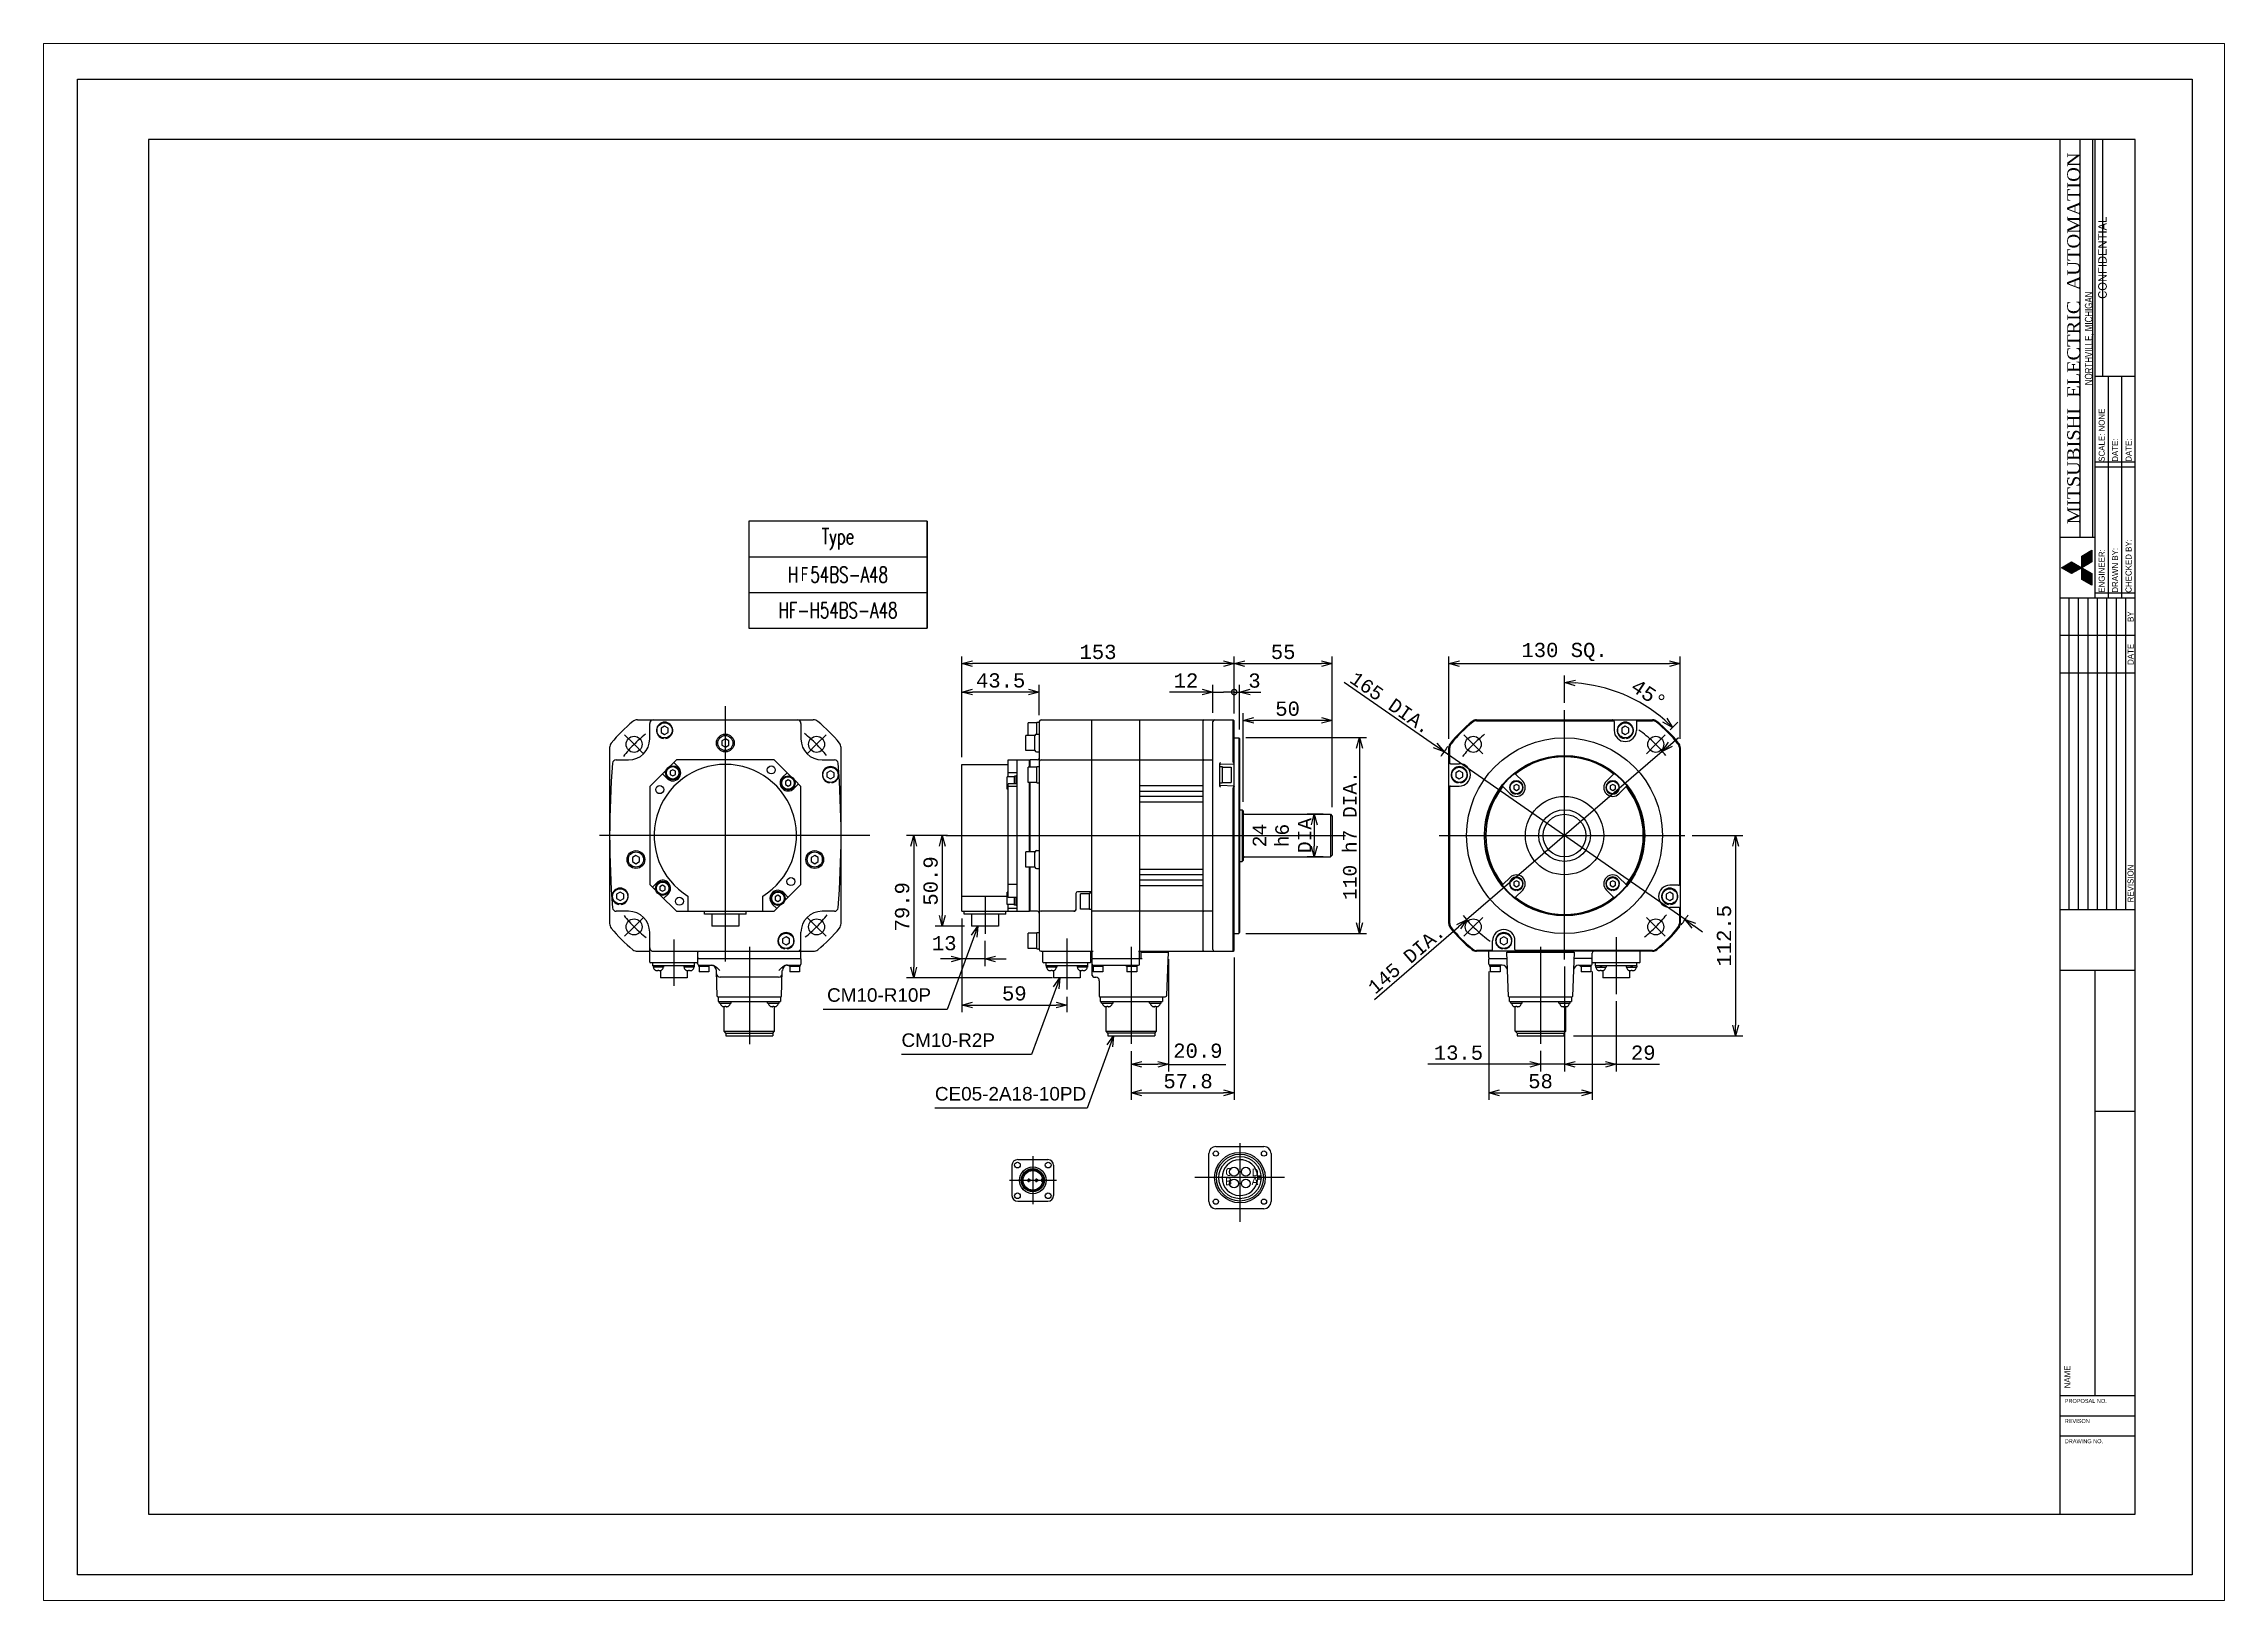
# Paper-space layout 'A4 MITSUBISHI E' of a CAD drawing. Header units: millimetres. Extents: x -5 to 302, y -4 to 215.
# The model-space entities are those that its viewports show. They can reach past a viewport. Long polylines and large blocks are cut down to what shows.
import ezdxf
from ezdxf.enums import TextEntityAlignment as Align

# ---------------------------------------------------------------- set-up
doc = ezdxf.new("R2010")
doc.units = ezdxf.units.MM
doc.linetypes.add('CENTER', pattern=[50.8, 31.75, -6.35, 6.35, -6.35])
for name, color, linetype in [('CENTER', 1, 'CENTER'), ('CONNECTOR-SECTION', 7, 'Continuous'), ('DIM', 97, 'Continuous'), ('LIST', 7, 'Continuous')]:
    doc.layers.add(name, color=color, linetype=linetype)
doc.styles.add('Arial', font='ARIAL.TTF')
doc.styles.add('monotxt.shx', font='monotxt.shx', dxfattribs={"bigfont": 'extfont2.shx'})
doc.styles.add('romans.shx', font='romans.shx', dxfattribs={"bigfont": 'extfont2.shx'})
doc.styles.get("Standard").update_dxf_attribs({"font": 'MS PGothic.ttf'})
doc.styles.add('Titol', font='TIMES.TTF')
doc.dimstyles.new('MANUAL', dxfattribs={"dimscale": 4, "dimtxt": 2, "dimasz": 1.5, "dimexe": 1, "dimexo": 1, "dimtad": 1, "dimdec": 1, "dimdsep": 46, "dimtxsty": 'monotxt.shx', "dimblk": 'OPEN30', "dimcen": 2.5, "dimadec": 0, "dimazin": 0, "dimtfac": 1, "dimtdec": 1, "dimtmove": 0, "dimatfit": 3, "dimldrblk": 'OPEN30', "dimfxl": 1, "dimtzin": 0, "dimlwe": -1, "dimarcsym": 0})
doc.dimstyles.new('MANUAL diameter', dxfattribs={"dimscale": 4, "dimtxt": 1.9, "dimasz": 1.5, "dimexe": 1, "dimexo": 1, "dimgap": 0.4, "dimtad": 1, "dimdsep": 46, "dimtxsty": 'monotxt.shx', "dimblk": 'OPEN30', "dimcen": 0.09, "dimclre": 256, "dimadec": 0, "dimazin": 0, "dimtfac": 1, "dimtmove": 0, "dimatfit": 3, "dimldrblk": 'OPEN30', "dimfxl": 1, "dimtolj": 1, "dimtzin": 0, "dimarcsym": 0})

psp = doc.layouts.new('A4 MITSUBISHI E')

# ---------------------------------------------------------------- texts
at = {"style": 'Titol', "width": 1.07}
psp.add_text('MITSUBISHI  ELECTRIC  AUTOMATION', height=1.7679, rotation=90, dxfattribs=at).set_placement((281.22, 173.6), align=Align.CENTER)
for s, height, p in [('CONFIDENTIAL', 1.2021, (284.4, 184.92)), ('BY', 0.849, (288.34, 134.53)), ('DATE', 0.849, (288.34, 129.23))]:
    psp.add_text(s, height=height, rotation=90).set_placement(p, align=Align.MIDDLE)
at = {"width": 0.8}
psp.add_text('NORTHVILLE, MICHIGAN', height=1.0607, rotation=90, dxfattribs=at).set_placement((282.99, 173.6), align=Align.CENTER)
for s, height, p in [('SCALE: NONE', 0.8486, (284.29, 156.28)), ('DATE:', 0.849, (286.17, 156.28)), ('DATE:', 0.849, (288.06, 156.28)), ('DRAWN BY:', 0.849, (286.17, 137.89)), ('CHECKED BY:', 0.8486, (288.06, 137.89)), ('ENGINEER:', 0.849, (284.29, 137.89)), ('REVISION', 0.849, (288.34, 94.4)), ('NAME', 0.849, (279.45, 26.16))]:
    psp.add_text(s, height=height, rotation=90).set_placement(p, align=Align.MIDDLE_LEFT)
for s, height, p in [('PROPOSAL NO.', 0.5657, (279.1, 24.4)), ('REVISON', 0.566, (279.1, 21.57)), ('DRAWING NO.', 0.5657, (279.1, 18.74))]:
    psp.add_text(s, height=height).set_placement(p, align=Align.MIDDLE_LEFT)

msp = doc.modelspace()

# ---------------------------------------------------------------- texts
at = {"layer": 'CONNECTOR-SECTION', "style": 'monotxt.shx'}
for s, p in [('C', (376.07, 153.517)), ('B', (375.935, 148.308)), ('A', (390.851, 148.378)), ('D', (391.001, 153.276))]:
    msp.add_text(s, height=4.4, dxfattribs=at).set_placement(p)
at = {"layer": 'DIM', "style": 'Arial'}
for s, p in [('CM10-R10P', (152.395, 251.332)), ('CM10-R2P', (194.204, 225.996)), ('CE05-2A18-10PD', (212.974, 195.864))]:
    msp.add_text(s, height=7.6, dxfattribs=at).set_placement(p)
at = {"layer": 'LIST', "style": 'romans.shx', "width": 0.7}
for s, p in [('Type', (158.539, 511.258)), ('HＦ54BS-A48', (158.539, 491.258)), ('HF-H54BS-A48', (158.539, 471.258))]:
    msp.add_text(s, height=8.8, dxfattribs=at).set_placement(p, align=Align.MIDDLE)

# ---------------------------------------------------------------- blocks, each defined once
blk = doc.blocks.new('_Open30')
at = {"color": 0, "linetype": 'ByBlock', "lineweight": -2}
for p, q in [((-1, 0.27), (0, 0)), ((0, 0), (-1, -0.27)), ((0, 0), (-1, 0))]:
    blk.add_line(p, q, dxfattribs=at)
blk = doc.blocks.new('*D2')
at = {"layer": 'Defpoints', "color": 0}
for p in [(631.7, 441.3), (501.7, 395.1), (631.7, 395.1)]:
    blk.add_point(p, dxfattribs=at)
at = {"layer": 'DIM', "color": 0}
for p, q in [((501.7, 399.1), (501.7, 445.3)), ((631.7, 399.1), (631.7, 445.3))]:
    blk.add_line(p, q, dxfattribs=at)
at = {"layer": 'DIM', "color": 0, "lineweight": -2}
blk.add_line((507.7, 441.3), (625.7, 441.3), dxfattribs=at)
at = {"layer": 'DIM', "color": 0, "lineweight": -2, "xscale": 6, "yscale": 6, "zscale": 6, "rotation": 180}
blk.add_blockref('_Open30', (501.7, 441.3), dxfattribs=at)
at = {"layer": 'DIM', "color": 0, "lineweight": -2, "xscale": 6, "yscale": 6, "zscale": 6}
blk.add_blockref('_Open30', (631.7, 441.3), dxfattribs=at)
at = {"layer": 'DIM', "color": 0, "insert": (566.7, 447.8), "char_height": 8, "attachment_point": 5, "style": 'monotxt.shx'}
blk.add_mtext('130 SQ.', dxfattribs=at)
blk = doc.blocks.new('*D3')
at = {"layer": 'Defpoints', "color": 0}
for p in [(499, 391.8), (634.4, 297.5)]:
    blk.add_point(p, dxfattribs=at)
at = {"layer": 'DIM', "color": 0, "lineweight": -2}
for p, q in [((442.9, 430.9), (494.1, 395.3)), ((634.4, 297.5), (499, 391.8)), ((639.3, 294.1), (644.2, 290.6))]:
    blk.add_line(p, q, dxfattribs=at)
at = {"layer": 'DIM', "color": 0, "lineweight": -2, "xscale": 6, "yscale": 6, "zscale": 6}
for p, rotation in [((499, 391.8), 325.1326233747921), ((634.4, 297.5), 145.1326233747921)]:
    blk.add_blockref('_Open30', p, dxfattribs=dict(at, rotation=rotation))
at = {"layer": 'DIM', "color": 0, "insert": (469.1, 419.2), "char_height": 7.6, "attachment_point": 5, "rotation": 325.1326, "style": 'monotxt.shx'}
blk.add_mtext('\\A1;165 DIA.', dxfattribs=at)
blk = doc.blocks.new('*D4')
at = {"layer": 'Defpoints', "color": 0}
for p in [(634.3, 344.7), (567.7, 232.2), (662.8, 232.2)]:
    blk.add_point(p, dxfattribs=at)
at = {"layer": 'DIM', "color": 0}
for p, q in [((638.3, 344.7), (666.8, 344.7)), ((571.7, 232.2), (666.8, 232.2))]:
    blk.add_line(p, q, dxfattribs=at)
at = {"layer": 'DIM', "color": 0, "lineweight": -2}
blk.add_line((662.8, 338.7), (662.8, 238.2), dxfattribs=at)
at = {"layer": 'DIM', "color": 0, "lineweight": -2, "xscale": 6, "yscale": 6, "zscale": 6}
for p, rotation in [((662.8, 344.7), 90), ((662.8, 232.2), 270)]:
    blk.add_blockref('_Open30', p, dxfattribs=dict(at, rotation=rotation))
at = {"layer": 'DIM', "color": 0, "insert": (656.3, 288.4), "char_height": 8, "attachment_point": 5, "rotation": 90, "style": 'monotxt.shx'}
blk.add_mtext('112.5', dxfattribs=at)
blk = doc.blocks.new('*D5')
at = {"layer": 'Defpoints', "color": 0}
for p in [(621.6, 392), (511.7, 297.4)]:
    blk.add_point(p, dxfattribs=at)
at = {"layer": 'DIM', "color": 0, "lineweight": -2}
for p, q in [((626.2, 395.9), (630.7, 399.8)), ((621.6, 392), (511.7, 297.4)), ((459.9, 252.7), (507.2, 293.5))]:
    blk.add_line(p, q, dxfattribs=at)
at = {"layer": 'DIM', "color": 0, "lineweight": -2, "xscale": 6, "yscale": 6, "zscale": 6}
for p, rotation in [((621.6, 392), 220.7270919902629), ((511.7, 297.4), 40.72709199026291)]:
    blk.add_blockref('_Open30', p, dxfattribs=dict(at, rotation=rotation))
at = {"layer": 'DIM', "color": 0, "insert": (477.8, 275.2), "char_height": 7.6, "attachment_point": 5, "rotation": 40.7271, "style": 'monotxt.shx'}
blk.add_mtext('\\A1;145 DIA.', dxfattribs=at)
blk = doc.blocks.new('*D6')
at = {"layer": 'Defpoints', "color": 0}
for p in [(566.7, 275.1), (553.2, 227.7), (566.7, 216.2)]:
    blk.add_point(p, dxfattribs=at)
at = {"layer": 'DIM', "color": 0}
for p, q in [((566.7, 271.1), (566.7, 212.2)), ((553.2, 223.7), (553.2, 212.2))]:
    blk.add_line(p, q, dxfattribs=at)
at = {"layer": 'DIM', "color": 0, "lineweight": -2}
for p, q in [((547.2, 216.2), (489.9, 216.2)), ((566.7, 216.2), (553.2, 216.2)), ((572.7, 216.2), (578.7, 216.2))]:
    blk.add_line(p, q, dxfattribs=at)
at = {"layer": 'DIM', "color": 0, "lineweight": -2, "xscale": 6, "yscale": 6, "zscale": 6}
blk.add_blockref('_Open30', (553.2, 216.2), dxfattribs=at)
at = {"layer": 'DIM', "color": 0, "lineweight": -2, "xscale": 6, "yscale": 6, "zscale": 6, "rotation": 180}
blk.add_blockref('_Open30', (566.7, 216.2), dxfattribs=at)
at = {"layer": 'DIM', "color": 0, "insert": (507.1, 222.7), "char_height": 8, "attachment_point": 5, "style": 'monotxt.shx'}
blk.add_mtext('13.5', dxfattribs=at)
blk = doc.blocks.new('*D7')
at = {"layer": 'Defpoints', "color": 0}
for p in [(524.2, 272.4), (582.2, 272.4), (582.2, 200.2)]:
    blk.add_point(p, dxfattribs=at)
at = {"layer": 'DIM', "color": 0}
for p, q in [((524.2, 268.4), (524.2, 196.2)), ((582.2, 268.4), (582.2, 196.2))]:
    blk.add_line(p, q, dxfattribs=at)
at = {"layer": 'DIM', "color": 0, "lineweight": -2}
blk.add_line((530.2, 200.2), (576.2, 200.2), dxfattribs=at)
at = {"layer": 'DIM', "color": 0, "lineweight": -2, "xscale": 6, "yscale": 6, "zscale": 6, "rotation": 180}
blk.add_blockref('_Open30', (524.2, 200.2), dxfattribs=at)
at = {"layer": 'DIM', "color": 0, "lineweight": -2, "xscale": 6, "yscale": 6, "zscale": 6}
blk.add_blockref('_Open30', (582.2, 200.2), dxfattribs=at)
at = {"layer": 'DIM', "color": 0, "insert": (553.2, 206.7), "char_height": 8, "attachment_point": 5, "style": 'monotxt.shx'}
blk.add_mtext('58', dxfattribs=at)
blk = doc.blocks.new('_DotSmall')
at = {"color": 0, "linetype": 'ByBlock', "const_width": 0.5}
blk.add_lwpolyline([(-0.0625, 0, 1), (0.0625, 0, 1)], format="xyb", close=True, dxfattribs=at)
blk = doc.blocks.new('*D8')
at = {"layer": 'Defpoints', "color": 0}
for p in [(369.1, 425.3), (369.1, 409.7), (381.1, 409.4)]:
    blk.add_point(p, dxfattribs=at)
at = {"layer": 'DIM', "color": 0}
for p, q in [((369.1, 413.7), (369.1, 429.3)), ((381.1, 413.4), (381.1, 429.3))]:
    blk.add_line(p, q, dxfattribs=at)
at = {"layer": 'DIM', "color": 0, "lineweight": -2}
for p, q in [((369.1, 425.3), (344.8, 425.3)), ((363.1, 425.3), (357.1, 425.3)), ((369.1, 425.3), (375.1, 425.3)), ((381.1, 425.3), (375.1, 425.3))]:
    blk.add_line(p, q, dxfattribs=at)
at = {"layer": 'DIM', "color": 0, "lineweight": -2, "xscale": 6, "yscale": 6, "zscale": 6}
for name, p in [('_Open30', (369.1, 425.3)), ('_DotSmall', (381.1, 425.3))]:
    blk.add_blockref(name, p, dxfattribs=at)
at = {"layer": 'DIM', "color": 0, "insert": (354, 431.8), "char_height": 8, "attachment_point": 5, "style": 'monotxt.shx'}
blk.add_mtext('12', dxfattribs=at)
blk = doc.blocks.new('*D9')
at = {"layer": 'Defpoints', "color": 0}
for p in [(384.1, 425.3), (381.1, 409.4), (384.1, 400.2)]:
    blk.add_point(p, dxfattribs=at)
at = {"layer": 'DIM', "color": 0}
for p, q in [((381.1, 413.4), (381.1, 429.3)), ((384.1, 404.2), (384.1, 429.3))]:
    blk.add_line(p, q, dxfattribs=at)
at = {"layer": 'DIM', "color": 0, "lineweight": -2}
for p, q in [((381.1, 425.3), (375.1, 425.3)), ((381.1, 425.3), (384.1, 425.3)), ((390.1, 425.3), (396.1, 425.3))]:
    blk.add_line(p, q, dxfattribs=at)
at = {"layer": 'DIM', "color": 0, "lineweight": -2, "xscale": 6, "yscale": 6, "zscale": 6}
blk.add_blockref('_DotSmall', (381.1, 425.3), dxfattribs=at)
at = {"layer": 'DIM', "color": 0, "lineweight": -2, "xscale": 6, "yscale": 6, "zscale": 6, "rotation": 180}
blk.add_blockref('_Open30', (384.1, 425.3), dxfattribs=at)
at = {"layer": 'DIM', "color": 0, "insert": (396.9, 431.7), "char_height": 8, "attachment_point": 5, "style": 'monotxt.shx'}
blk.add_mtext('3\u3000', dxfattribs=at)
blk = doc.blocks.new('*D10')
at = {"layer": 'Defpoints', "color": 0}
for p in [(228.1, 441.3), (381.1, 409.2), (228.1, 384.7)]:
    blk.add_point(p, dxfattribs=at)
at = {"layer": 'DIM', "color": 0}
for p, q in [((228.1, 388.7), (228.1, 445.3)), ((381.1, 413.2), (381.1, 445.3))]:
    blk.add_line(p, q, dxfattribs=at)
at = {"layer": 'DIM', "color": 0, "lineweight": -2}
blk.add_line((375.1, 441.3), (234.1, 441.3), dxfattribs=at)
at = {"layer": 'DIM', "color": 0, "lineweight": -2, "xscale": 6, "yscale": 6, "zscale": 6, "rotation": 180}
blk.add_blockref('_Open30', (228.1, 441.3), dxfattribs=at)
at = {"layer": 'DIM', "color": 0, "lineweight": -2, "xscale": 6, "yscale": 6, "zscale": 6}
blk.add_blockref('_Open30', (381.1, 441.3), dxfattribs=at)
at = {"layer": 'DIM', "color": 0, "insert": (304.6, 447.8), "char_height": 8, "attachment_point": 5, "style": 'monotxt.shx'}
blk.add_mtext('153', dxfattribs=at)
blk = doc.blocks.new('*D11')
at = {"layer": 'Defpoints', "color": 0}
for p in [(228.1, 425.3), (271.6, 408.4), (228.1, 384.7)]:
    blk.add_point(p, dxfattribs=at)
at = {"layer": 'DIM', "color": 0}
for p, q in [((228.1, 388.7), (228.1, 429.3)), ((271.6, 412.4), (271.6, 429.3))]:
    blk.add_line(p, q, dxfattribs=at)
at = {"layer": 'DIM', "color": 0, "lineweight": -2}
blk.add_line((265.6, 425.3), (234.1, 425.3), dxfattribs=at)
at = {"layer": 'DIM', "color": 0, "lineweight": -2, "xscale": 6, "yscale": 6, "zscale": 6, "rotation": 180}
blk.add_blockref('_Open30', (228.1, 425.3), dxfattribs=at)
at = {"layer": 'DIM', "color": 0, "lineweight": -2, "xscale": 6, "yscale": 6, "zscale": 6}
blk.add_blockref('_Open30', (271.6, 425.3), dxfattribs=at)
at = {"layer": 'DIM', "color": 0, "insert": (249.9, 431.8), "char_height": 8, "attachment_point": 5, "style": 'monotxt.shx'}
blk.add_mtext('43.5', dxfattribs=at)
blk = doc.blocks.new('*D12')
at = {"layer": 'Defpoints', "color": 0}
for p in [(436.1, 441.3), (381.1, 409.7), (436.1, 356.7)]:
    blk.add_point(p, dxfattribs=at)
at = {"layer": 'DIM', "color": 0}
for p, q in [((381.1, 413.7), (381.1, 445.3)), ((436.1, 360.7), (436.1, 445.3))]:
    blk.add_line(p, q, dxfattribs=at)
at = {"layer": 'DIM', "color": 0, "lineweight": -2}
blk.add_line((387.1, 441.3), (430.1, 441.3), dxfattribs=at)
at = {"layer": 'DIM', "color": 0, "lineweight": -2, "xscale": 6, "yscale": 6, "zscale": 6, "rotation": 180}
blk.add_blockref('_Open30', (381.1, 441.3), dxfattribs=at)
at = {"layer": 'DIM', "color": 0, "lineweight": -2, "xscale": 6, "yscale": 6, "zscale": 6}
blk.add_blockref('_Open30', (436.1, 441.3), dxfattribs=at)
at = {"layer": 'DIM', "color": 0, "insert": (408.6, 447.8), "char_height": 8, "attachment_point": 5, "style": 'monotxt.shx'}
blk.add_mtext('55', dxfattribs=at)
blk = doc.blocks.new('*D13')
at = {"layer": 'Defpoints', "color": 0}
for p in [(386.1, 409.4), (386.1, 359.7), (436.1, 356.7)]:
    blk.add_point(p, dxfattribs=at)
at = {"layer": 'DIM', "color": 0}
for p, q in [((386.1, 363.7), (386.1, 413.4)), ((436.1, 360.7), (436.1, 413.4))]:
    blk.add_line(p, q, dxfattribs=at)
at = {"layer": 'DIM', "color": 0, "lineweight": -2}
blk.add_line((430.1, 409.4), (392.1, 409.4), dxfattribs=at)
at = {"layer": 'DIM', "color": 0, "lineweight": -2, "xscale": 6, "yscale": 6, "zscale": 6, "rotation": 180}
blk.add_blockref('_Open30', (386.1, 409.4), dxfattribs=at)
at = {"layer": 'DIM', "color": 0, "lineweight": -2, "xscale": 6, "yscale": 6, "zscale": 6}
blk.add_blockref('_Open30', (436.1, 409.4), dxfattribs=at)
at = {"layer": 'DIM', "color": 0, "insert": (411.1, 415.9), "char_height": 8, "attachment_point": 5, "style": 'monotxt.shx'}
blk.add_mtext('50', dxfattribs=at)
blk = doc.blocks.new('*D14')
at = {"layer": 'Defpoints', "color": 0}
for p in [(383.6, 399.7), (383.6, 289.7), (451.5, 289.7)]:
    blk.add_point(p, dxfattribs=at)
at = {"layer": 'DIM', "lineweight": -2}
for p, q in [((387.6, 399.7), (455.5, 399.7)), ((387.6, 289.7), (455.5, 289.7))]:
    blk.add_line(p, q, dxfattribs=at)
at = {"layer": 'DIM', "color": 0, "lineweight": -2}
blk.add_line((451.5, 393.7), (451.5, 295.7), dxfattribs=at)
at = {"layer": 'DIM', "color": 0, "lineweight": -2, "xscale": 6, "yscale": 6, "zscale": 6}
for p, rotation in [((451.5, 399.7), 90), ((451.5, 289.7), 270)]:
    blk.add_blockref('_Open30', p, dxfattribs=dict(at, rotation=rotation))
at = {"layer": 'DIM', "color": 0, "insert": (446.1, 344.7), "char_height": 7.6, "attachment_point": 5, "rotation": 90, "style": 'monotxt.shx'}
blk.add_mtext('\\A1;110 h7 DIA.', dxfattribs=at)
blk = doc.blocks.new('*D15')
at = {"layer": 'Defpoints', "color": 0}
for p in [(435.1, 356.7), (426.1, 332.7), (435.1, 332.7)]:
    blk.add_point(p, dxfattribs=at)
at = {"layer": 'DIM', "lineweight": -2}
for p, q in [((431.1, 356.7), (422.1, 356.7)), ((431.1, 332.7), (422.1, 332.7))]:
    blk.add_line(p, q, dxfattribs=at)
at = {"layer": 'DIM', "color": 0, "lineweight": -2}
blk.add_line((426.1, 350.7), (426.1, 338.7), dxfattribs=at)
at = {"layer": 'DIM', "color": 0, "lineweight": -2, "xscale": 6, "yscale": 6, "zscale": 6}
for p, rotation in [((426.1, 356.7), 90), ((426.1, 332.7), 270)]:
    blk.add_blockref('_Open30', p, dxfattribs=dict(at, rotation=rotation))
at = {"layer": 'DIM', "color": 0, "insert": (408, 344.7), "char_height": 7.6, "attachment_point": 5, "rotation": 90, "style": 'monotxt.shx'}
blk.add_mtext('\\A1;24\\Ph6\\PDIA', dxfattribs=at)
blk = doc.blocks.new('*D16')
at = {"layer": 'Defpoints', "color": 0}
for p in [(381.1, 280.2), (323.3, 226.6), (381.1, 200.2)]:
    blk.add_point(p, dxfattribs=at)
at = {"layer": 'DIM', "color": 0}
for p, q in [((381.1, 276.2), (381.1, 196.2)), ((323.3, 222.6), (323.3, 196.2))]:
    blk.add_line(p, q, dxfattribs=at)
at = {"layer": 'DIM', "color": 0, "lineweight": -2}
blk.add_line((329.3, 200.2), (375.1, 200.2), dxfattribs=at)
at = {"layer": 'DIM', "color": 0, "lineweight": -2, "xscale": 6, "yscale": 6, "zscale": 6, "rotation": 180}
blk.add_blockref('_Open30', (323.3, 200.2), dxfattribs=at)
at = {"layer": 'DIM', "color": 0, "lineweight": -2, "xscale": 6, "yscale": 6, "zscale": 6}
blk.add_blockref('_Open30', (381.1, 200.2), dxfattribs=at)
at = {"layer": 'DIM', "color": 0, "insert": (355.2, 206.7), "char_height": 8, "attachment_point": 5, "style": 'monotxt.shx'}
blk.add_mtext('57.8', dxfattribs=at)
blk = doc.blocks.new('*D17')
at = {"layer": 'Defpoints', "color": 0}
for p in [(224.1, 344.7), (217.1, 293.8), (233.6, 293.8)]:
    blk.add_point(p, dxfattribs=at)
at = {"layer": 'DIM', "color": 0}
for p, q in [((220.1, 344.7), (213.1, 344.7)), ((229.6, 293.8), (213.1, 293.8))]:
    blk.add_line(p, q, dxfattribs=at)
at = {"layer": 'DIM', "color": 0, "lineweight": -2}
blk.add_line((217.1, 338.7), (217.1, 299.8), dxfattribs=at)
at = {"layer": 'DIM', "color": 0, "lineweight": -2, "xscale": 6, "yscale": 6, "zscale": 6}
for p, rotation in [((217.1, 344.7), 90), ((217.1, 293.8), 270)]:
    blk.add_blockref('_Open30', p, dxfattribs=dict(at, rotation=rotation))
at = {"layer": 'DIM', "color": 0, "insert": (210.6, 319.2), "char_height": 8, "attachment_point": 5, "rotation": 90, "style": 'monotxt.shx'}
blk.add_mtext('50.9', dxfattribs=at)
blk = doc.blocks.new('*D18')
at = {"layer": 'Defpoints', "color": 0}
for p in [(228.1, 302.2), (287.1, 258.1), (287.1, 249.5)]:
    blk.add_point(p, dxfattribs=at)
at = {"layer": 'DIM', "color": 0}
for p, q in [((228.1, 298.2), (228.1, 245.5)), ((287.1, 254.1), (287.1, 245.5))]:
    blk.add_line(p, q, dxfattribs=at)
at = {"layer": 'DIM', "color": 0, "lineweight": -2}
blk.add_line((234.1, 249.5), (281.1, 249.5), dxfattribs=at)
at = {"layer": 'DIM', "color": 0, "lineweight": -2, "xscale": 6, "yscale": 6, "zscale": 6, "rotation": 180}
blk.add_blockref('_Open30', (228.1, 249.5), dxfattribs=at)
at = {"layer": 'DIM', "color": 0, "lineweight": -2, "xscale": 6, "yscale": 6, "zscale": 6}
blk.add_blockref('_Open30', (287.1, 249.5), dxfattribs=at)
at = {"layer": 'DIM', "color": 0, "insert": (257.6, 256), "char_height": 8, "attachment_point": 5, "style": 'monotxt.shx'}
blk.add_mtext('59', dxfattribs=at)
blk = doc.blocks.new('*D19')
at = {"layer": 'Defpoints', "color": 0}
for p in [(224.1, 344.7), (201.1, 264.8), (283.1, 264.8)]:
    blk.add_point(p, dxfattribs=at)
at = {"layer": 'DIM', "color": 0}
for p, q in [((220.1, 344.7), (197.1, 344.7)), ((279.1, 264.8), (197.1, 264.8))]:
    blk.add_line(p, q, dxfattribs=at)
at = {"layer": 'DIM', "color": 0, "lineweight": -2}
blk.add_line((201.1, 338.7), (201.1, 270.8), dxfattribs=at)
at = {"layer": 'DIM', "color": 0, "lineweight": -2, "xscale": 6, "yscale": 6, "zscale": 6}
for p, rotation in [((201.1, 344.7), 90), ((201.1, 264.8), 270)]:
    blk.add_blockref('_Open30', p, dxfattribs=dict(at, rotation=rotation))
at = {"layer": 'DIM', "color": 0, "insert": (194.6, 304.7), "char_height": 8, "attachment_point": 5, "rotation": 90, "style": 'monotxt.shx'}
blk.add_mtext('79.9', dxfattribs=at)
blk = doc.blocks.new('*D20')
at = {"layer": 'Defpoints', "color": 0}
for p in [(566.7, 275.1), (595.7, 255.6), (595.7, 216.2)]:
    blk.add_point(p, dxfattribs=at)
at = {"layer": 'DIM', "color": 0}
for p, q in [((566.7, 271.1), (566.7, 212.2)), ((595.7, 251.6), (595.7, 212.2))]:
    blk.add_line(p, q, dxfattribs=at)
at = {"layer": 'DIM', "color": 0, "lineweight": -2}
for p, q in [((572.7, 216.2), (589.7, 216.2)), ((595.7, 216.2), (620, 216.2))]:
    blk.add_line(p, q, dxfattribs=at)
at = {"layer": 'DIM', "color": 0, "lineweight": -2, "xscale": 6, "yscale": 6, "zscale": 6, "rotation": 180}
blk.add_blockref('_Open30', (566.7, 216.2), dxfattribs=at)
at = {"layer": 'DIM', "color": 0, "lineweight": -2, "xscale": 6, "yscale": 6, "zscale": 6}
blk.add_blockref('_Open30', (595.7, 216.2), dxfattribs=at)
at = {"layer": 'DIM', "color": 0, "insert": (610.9, 222.7), "char_height": 8, "attachment_point": 5, "style": 'monotxt.shx'}
blk.add_mtext('29', dxfattribs=at)
blk = doc.blocks.new('*D21')
at = {"layer": 'Defpoints', "color": 0}
for p in [(588.9, 427.7), (566.7, 415.2), (618, 395.9), (623.3, 401.2), (566.7, 344.7)]:
    blk.add_point(p, dxfattribs=at)
at = {"layer": 'DIM', "color": 0}
for p, q in [((566.7, 419.2), (566.7, 434.6)), ((626.1, 404.1), (630.3, 408.3))]:
    blk.add_line(p, q, dxfattribs=at)
at = {"layer": 'DIM', "color": 0, "lineweight": -2}
blk.add_arc((566.7, 344.7), 85.9, 49.0022, 85.9978, dxfattribs=at)
at = {"layer": 'DIM', "color": 0, "lineweight": -2, "xscale": 6, "yscale": 6, "zscale": 6}
for p, rotation in [((566.7, 430.6), 177.9989159191492), ((627.4, 405.4), 317.0010840808505)]:
    blk.add_blockref('_Open30', p, dxfattribs=dict(at, rotation=rotation))
at = {"layer": 'DIM', "color": 0, "insert": (617.7, 421.7), "char_height": 8, "attachment_point": 5, "rotation": 326.4622, "style": 'monotxt.shx'}
blk.add_mtext('45°\u3000', dxfattribs=at)
blk = doc.blocks.new('*D22')
at = {"layer": 'Defpoints', "color": 0}
for p in [(344.2, 279.2), (323.3, 227.6), (344.2, 216.2)]:
    blk.add_point(p, dxfattribs=at)
at = {"layer": 'DIM', "color": 0}
for p, q in [((344.2, 275.2), (344.2, 212.2)), ((323.3, 223.6), (323.3, 212.2))]:
    blk.add_line(p, q, dxfattribs=at)
at = {"layer": 'DIM', "color": 0, "lineweight": -2}
blk.add_line((329.3, 216.2), (338.2, 216.2), dxfattribs=at)
at = {"layer": 'DIM', "color": 0, "lineweight": -2, "xscale": 6, "yscale": 6, "zscale": 6, "rotation": 180}
blk.add_blockref('_Open30', (323.3, 216.2), dxfattribs=at)
at = {"layer": 'DIM', "color": 0, "lineweight": -2, "xscale": 6, "yscale": 6, "zscale": 6}
blk.add_blockref('_Open30', (344.2, 216.2), dxfattribs=at)
at = {"layer": 'DIM', "color": 0, "insert": (360.7, 223.8), "char_height": 8, "attachment_point": 5, "style": 'monotxt.shx'}
blk.add_mtext('20.9', dxfattribs=at)
blk = doc.blocks.new('*D25')
at = {"layer": 'Defpoints', "color": 0}
for p in [(228.1, 302.2), (241.1, 289.5), (228.1, 275.4)]:
    blk.add_point(p, dxfattribs=at)
at = {"layer": 'DIM', "color": 0}
for p, q in [((228.1, 298.2), (228.1, 271.4)), ((241.1, 285.5), (241.1, 271.4))]:
    blk.add_line(p, q, dxfattribs=at)
at = {"layer": 'DIM', "color": 0, "lineweight": -2}
for p, q in [((222.1, 275.4), (216.1, 275.4)), ((241.1, 275.4), (228.1, 275.4)), ((247.1, 275.4), (253.1, 275.4))]:
    blk.add_line(p, q, dxfattribs=at)
at = {"layer": 'DIM', "color": 0, "lineweight": -2, "xscale": 6, "yscale": 6, "zscale": 6}
blk.add_blockref('_Open30', (228.1, 275.4), dxfattribs=at)
at = {"layer": 'DIM', "color": 0, "lineweight": -2, "xscale": 6, "yscale": 6, "zscale": 6, "rotation": 180}
blk.add_blockref('_Open30', (241.1, 275.4), dxfattribs=at)
at = {"layer": 'DIM', "color": 0, "insert": (218.2, 284.2), "char_height": 8, "attachment_point": 5, "style": 'monotxt.shx'}
blk.add_mtext('13', dxfattribs=at)

# ---------------------------------------------------------------- dimensions: what is measured, and where the dimension line sits
at = {"layer": 'DIM'}
for base, p1, p2, text, override, picture, middle in [((631.685, 441.31), (501.685, 395.082), (631.685, 395.082), '<> SQ.', {"dimtxsty": 'monotxt.shx'}, '*D2', (566.685, 441.31)), ((384.121, 425.31), (381.121, 409.392), (384.121, 400.173), '<>\u3000', {"dimblk1": 'DotSmall', "dimblk2": 'Open30', "dimsah": 1, "dimtmove": 2}, '*D9', (396.937, 431.662))]:
    dim = msp.add_linear_dim(base=base, p1=p1, p2=p2, text=text, dimstyle='MANUAL', override=override, dxfattribs=at)
    dim.commit()
    dim.dimension.update_dxf_attribs({"geometry": picture, "text_midpoint": middle, "dimtype": 160})
for base, p1, p2, angle, override, picture, middle in [((228.121, 441.31), (381.121, 409.173), (228.121, 384.673), 180, {"dimtxsty": 'monotxt.shx'}, '*D10', (304.621, 447.81)), ((369.121, 425.31), (381.121, 409.392), (369.121, 409.673), 180, {"dimtxsty": 'monotxt.shx', "dimblk1": 'DotSmall', "dimblk2": 'Open30', "dimsah": 1}, '*D8', (353.955, 431.81)), ((386.121, 409.392), (436.121, 356.673), (386.121, 359.673), 180, {"dimtxsty": 'monotxt.shx'}, '*D13', (411.121, 415.892)), ((201.131, 264.773), (224.121, 344.673), (283.121, 264.773), 90, {"dimtxsty": 'monotxt.shx'}, '*D19', (194.631, 304.723)), ((662.82, 232.183), (634.279, 344.673), (567.67, 232.183), 270, {"dimtxsty": 'monotxt.shx'}, '*D4', (656.32, 288.428))]:
    dim = msp.add_linear_dim(base=base, p1=p1, p2=p2, angle=angle, dimstyle='MANUAL', override=override, dxfattribs=at)
    dim.commit()
    dim.dimension.update_dxf_attribs({"geometry": picture, "text_midpoint": middle})
for base, p1, p2, picture, middle in [((436.121, 441.31), (381.121, 409.673), (436.121, 356.673), '*D12', (408.621, 447.81)), ((228.121, 425.31), (271.621, 408.379), (228.121, 384.673), '*D11', (249.871, 431.81)), ((287.121, 249.46), (228.121, 302.173), (287.121, 258.136), '*D18', (257.621, 255.96)), ((582.185, 200.183), (524.185, 272.373), (582.185, 272.373), '*D7', (553.185, 206.683))]:
    dim = msp.add_linear_dim(base=base, p1=p1, p2=p2, dimstyle='MANUAL', override={"dimtxsty": 'monotxt.shx'}, dxfattribs=at)
    dim.commit()
    dim.dimension.update_dxf_attribs({"geometry": picture, "text_midpoint": middle})
for p1, p2, text, picture, middle in [((634.375, 297.509), (498.996, 391.836), '165 DIA.', '*D3', (469.1, 419.248)), ((621.628, 391.976), (511.743, 297.369), '145 DIA.', '*D5', (477.755, 275.233))]:
    dim = msp.add_diameter_dim_2p(p1=p1, p2=p2, text=text, dimstyle='MANUAL diameter', override={"dimpost": '\u3000DIA.', "dimtxsty": 'monotxt.shx'}, dxfattribs=at)
    dim.commit()
    dim.dimension.update_dxf_attribs({"geometry": picture, "text_midpoint": middle})
dim = msp.add_angular_dim_2l(base=(588.922, 427.66), line1=((566.685, 344.673), (566.685, 415.188)), line2=((617.951, 395.938), (623.254, 401.241)), text='<>\u3000', dimstyle='MANUAL', override={"dimtad": 1}, dxfattribs=at)
dim.commit()
dim.dimension.update_dxf_attribs({"geometry": '*D21', "text_midpoint": (614.152, 416.284), "dimtype": 162})
dim = msp.add_linear_dim(base=(451.525, 289.673), p1=(383.621, 399.673), p2=(383.621, 289.673), angle=90, text='110 h7 DIA.', dimstyle='MANUAL diameter', override={"dimpost": '\u3000DIA.'}, dxfattribs=at)
dim.commit()
dim.dimension.update_dxf_attribs({"geometry": '*D14', "text_midpoint": (446.125, 344.673)})
dim = msp.add_linear_dim(base=(426.11, 332.673), p1=(435.121, 356.673), p2=(435.121, 332.673), angle=90, text='24\\Ph6\\PDIA', dimstyle='MANUAL diameter', override={"dimpost": '\u3000DIA.', "dimtxsty": 'monotxt.shx'}, dxfattribs=at)
dim.commit()
dim.dimension.update_dxf_attribs({"geometry": '*D15', "text_midpoint": (426.11, 344.673), "dimtype": 160})
dim = msp.add_linear_dim(base=(217.131, 293.773), p1=(224.121, 344.673), p2=(233.621, 293.773), angle=270, dimstyle='MANUAL', override={"dimtxsty": 'monotxt.shx'}, dxfattribs=at)
dim.commit()
dim.dimension.update_dxf_attribs({"geometry": '*D17', "text_midpoint": (217.131, 319.223), "dimtype": 160})
for base, p1, p2, override, picture, middle in [((228.121, 275.403), (241.121, 289.473), (228.121, 302.173), {"dimtmove": 2}, '*D25', (218.197, 284.172)), ((381.121, 200.183), (323.321, 226.636), (381.121, 280.173), {"dimtxsty": 'monotxt.shx'}, '*D16', (355.2, 200.183)), ((344.194, 216.183), (323.321, 227.636), (344.194, 279.173), {"dimtmove": 2}, '*D22', (360.673, 223.761)), ((566.685, 216.183), (553.185, 227.734), (566.685, 275.068), {"dimtxsty": 'monotxt.shx'}, '*D6', (507.111, 216.183)), ((595.685, 216.183), (566.685, 275.068), (595.685, 255.584), {"dimtxsty": 'monotxt.shx'}, '*D20', (610.852, 216.183))]:
    dim = msp.add_linear_dim(base=base, p1=p1, p2=p2, dimstyle='MANUAL', override=override, dxfattribs=at)
    dim.commit()
    dim.dimension.update_dxf_attribs({"geometry": picture, "text_midpoint": middle, "dimtype": 160})

# ---------------------------------------------------------------- linework, layer by layer
for p, q in [((45.841, 409.673), (144.659, 409.673)), ((52.75, 398.992), (52.75, 407.673)), ((61.125, 406.088), (59.125, 404.933)), ((59.125, 404.933), (59.125, 402.624)), ((63.125, 404.933), (61.125, 406.088)), ((63.125, 402.624), (63.125, 404.933)), ((137.75, 407.673), (137.75, 398.992)), ((270.321, 408.029), (265.321, 408.029)), ((265.321, 400.923), (265.321, 408.027)), ((270.321, 401.673), (270.321, 408.379)), ((270.321, 408.379), (271.621, 408.379)), ((271.621, 408.673), (271.621, 280.673)), ((272.621, 409.673), (363.621, 409.673)), ((301.121, 279.673), (301.121, 409.673)), ((328.121, 279.673), (328.121, 409.673)), ((363.621, 279.673), (363.621, 409.673)), ((364.121, 409.673), (380.621, 409.673)), ((369.121, 344.673), (369.121, 408.673)), ((380.621, 386.06), (380.621, 409.673)), ((381.121, 409.173), (380.621, 409.673)), ((381.121, 280.173), (381.121, 409.173)), ((517.276, 409.673), (607.822, 409.673)), ((517.276, 409.173), (594.397, 409.173)), ((594.531, 408.673), (594.531, 403.779)), ((600.81, 406.088), (598.81, 404.933)), ((598.81, 404.933), (598.81, 402.624)), ((602.81, 404.933), (600.81, 406.088)), ((602.81, 402.624), (602.81, 404.933)), ((607.09, 408.673), (607.09, 403.779)), ((607.224, 409.173), (616.094, 409.173)), ((608.073, 409.673), (616.094, 409.673)), ((30.25, 394.082), (30.25, 295.263)), ((59.125, 402.624), (61.125, 401.469)), ((60.475, 399.225), (60.475, 399.586)), ((61.125, 401.469), (63.125, 402.624)), ((61.775, 399.586), (61.775, 399.225)), ((95.25, 398.982), (93.25, 397.827)), ((93.25, 397.827), (93.25, 395.518)), ((93.25, 395.518), (95.25, 394.363)), ((97.25, 397.827), (95.25, 398.982)), ((95.25, 394.363), (97.25, 395.518)), ((97.25, 395.518), (97.25, 397.827)), ((160.25, 295.263), (160.25, 394.082)), ((269.121, 400.923), (264.121, 400.923)), ((264.121, 392.424), (264.121, 400.921)), ((269.121, 392.423), (264.121, 392.423)), ((269.121, 392.424), (269.121, 400.921)), ((270.121, 401.673), (271.621, 401.673)), ((381.121, 399.673), (383.621, 399.673)), ((383.621, 399.673), (383.621, 289.673)), ((383.621, 399.673), (384.121, 399.173)), ((384.121, 399.172), (384.121, 290.173)), ((501.685, 386.06), (501.685, 394.082)), ((502.185, 385.211), (502.185, 394.082)), ((598.81, 402.624), (600.81, 401.469)), ((600.16, 399.586), (600.16, 399.225)), ((600.81, 401.469), (602.81, 402.624)), ((601.46, 399.225), (601.46, 399.586)), ((631.185, 394.082), (631.185, 316.961)), ((631.685, 394.082), (631.685, 303.536)), ((33.9, 387.173), (40.931, 387.173)), ((149.57, 387.173), (156.601, 387.173)), ((154.357, 381.107), (152.357, 379.952)), ((152.357, 379.952), (152.357, 377.643)), ((156.357, 379.952), (154.357, 381.107)), ((156.357, 377.643), (156.357, 379.952)), ((270.321, 383.048), (265.321, 383.048)), ((265.321, 374.549), (265.321, 383.046)), ((270.621, 387.173), (266.521, 387.173)), ((266.521, 383.048), (266.521, 387.173)), ((270.121, 391.673), (271.621, 391.673)), ((270.321, 374.244), (270.321, 383.398)), ((270.321, 383.398), (271.621, 383.398)), ((272.621, 387.173), (363.621, 387.173)), ((364.121, 387.173), (369.121, 387.173)), ((373.121, 372.618), (373.121, 384.977)), ((373.121, 383.398), (374.421, 383.398)), ((373.411, 384.808), (381.121, 385.077)), ((374.421, 383.398), (374.421, 374.244)), ((374.421, 383.048), (379.421, 383.048)), ((379.421, 383.046), (379.421, 374.549)), ((501.685, 295.263), (501.685, 385.809)), ((502.685, 385.077), (507.579, 385.077)), ((507.579, 381.107), (505.579, 379.952)), ((505.579, 379.952), (505.579, 377.643)), ((509.579, 379.952), (507.579, 381.107)), ((509.579, 377.643), (509.579, 379.952)), ((152.357, 377.643), (154.357, 376.488)), ((153.707, 374.244), (153.707, 374.605)), ((154.357, 376.488), (156.357, 377.643)), ((155.007, 374.605), (155.007, 374.244)), ((270.321, 374.548), (265.321, 374.548)), ((266.521, 335.464), (266.521, 374.548)), ((270.321, 374.244), (271.621, 374.244)), ((363.621, 372.673), (328.121, 372.673)), ((328.121, 369.673), (363.621, 369.673)), ((373.121, 374.244), (374.421, 374.244)), ((381.121, 372.518), (373.411, 372.787)), ((374.421, 374.548), (379.421, 374.548)), ((380.621, 279.673), (380.621, 371.535)), ((502.185, 295.263), (502.185, 372.384)), ((502.685, 372.518), (507.579, 372.518)), ((505.579, 377.643), (507.579, 376.488)), ((506.929, 374.605), (506.929, 374.244)), ((507.579, 376.488), (509.579, 377.643)), ((508.229, 374.244), (508.229, 374.605)), ((536.103, 368.184), (532.103, 372.184)), ((539.639, 373.451), (538.139, 372.585)), ((538.139, 372.585), (538.139, 370.853)), ((538.139, 370.853), (539.639, 369.987)), ((539.139, 368.27), (539.139, 367.952)), ((539.174, 379.255), (543.174, 375.255)), ((541.139, 372.585), (539.639, 373.451)), ((539.639, 369.987), (541.139, 370.853)), ((540.139, 367.952), (540.139, 368.27)), ((541.139, 370.853), (541.139, 372.585)), ((590.197, 375.255), (594.197, 379.255)), ((593.732, 373.451), (592.232, 372.585)), ((592.232, 372.585), (592.232, 370.853)), ((592.232, 370.853), (593.732, 369.987)), ((593.232, 368.27), (593.232, 367.952)), ((595.232, 372.585), (593.732, 373.451)), ((593.732, 369.987), (595.232, 370.853)), ((594.232, 367.952), (594.232, 368.27)), ((595.232, 370.853), (595.232, 372.585)), ((601.268, 372.184), (597.268, 368.184)), ((363.621, 366.673), (328.121, 366.673)), ((328.121, 363.673), (363.621, 363.673)), ((384.121, 359.173), (385.621, 359.173)), ((385.621, 359.173), (385.621, 330.173)), ((385.621, 359.173), (386.121, 358.673)), ((386.121, 358.673), (386.121, 330.673)), ((386.921, 356.673), (435.121, 356.673)), ((435.121, 356.673), (435.121, 332.673)), ((435.121, 356.673), (436.121, 355.673)), ((436.121, 355.673), (436.121, 333.673)), ((369.121, 280.673), (369.121, 344.673)), ((45.022, 333.523), (43.022, 332.369)), ((43.022, 332.369), (43.022, 330.059)), ((47.022, 332.369), (45.022, 333.523)), ((47.022, 330.059), (47.022, 332.369)), ((145.479, 333.523), (143.479, 332.369)), ((143.479, 332.369), (143.479, 330.059)), ((147.479, 332.369), (145.479, 333.523)), ((147.479, 330.059), (147.479, 332.369)), ((269.121, 335.464), (264.121, 335.464)), ((264.121, 326.965), (264.121, 335.462)), ((269.121, 326.965), (269.121, 335.462)), ((270.121, 336.214), (271.621, 336.214)), ((386.921, 332.673), (435.121, 332.673)), ((435.121, 332.673), (436.121, 333.673)), ((43.022, 330.059), (45.022, 328.905)), ((45.022, 328.905), (47.022, 330.059)), ((143.479, 330.059), (145.479, 328.905)), ((145.479, 328.905), (147.479, 330.059)), ((269.121, 326.964), (264.121, 326.964)), ((266.521, 302.173), (266.521, 326.964)), ((270.121, 326.214), (271.621, 326.214)), ((363.621, 325.673), (328.121, 325.673)), ((363.621, 322.673), (328.121, 322.673)), ((363.621, 319.673), (328.121, 319.673)), ((384.121, 330.173), (385.621, 330.173)), ((385.621, 330.173), (386.121, 330.673)), ((532.103, 317.161), (536.103, 321.161)), ((539.639, 319.358), (538.139, 318.492)), ((541.139, 318.492), (539.639, 319.358)), ((593.732, 319.358), (592.232, 318.492)), ((595.232, 318.492), (593.732, 319.358)), ((597.268, 321.161), (601.268, 317.161)), ((36.144, 312.857), (34.144, 311.702)), ((34.144, 311.702), (34.144, 309.393)), ((34.144, 309.393), (36.144, 308.238)), ((35.494, 305.994), (35.494, 306.355)), ((38.144, 311.702), (36.144, 312.857)), ((36.144, 308.238), (38.144, 309.393)), ((36.794, 306.355), (36.794, 305.994)), ((38.144, 309.393), (38.144, 311.702)), ((292.121, 312.287), (292.121, 303.173)), ((301.121, 313.173), (293.121, 313.173)), ((299.821, 311.923), (294.821, 311.923)), ((294.821, 303.424), (294.821, 311.921)), ((301.121, 312.273), (299.821, 312.273)), ((299.821, 303.119), (299.821, 312.273)), ((328.121, 316.673), (363.621, 316.673)), ((538.139, 318.492), (538.139, 316.76)), ((538.139, 316.76), (539.639, 315.894)), ((539.139, 314.176), (539.139, 313.859)), ((543.174, 314.09), (539.174, 310.09)), ((539.639, 315.894), (541.139, 316.76)), ((540.139, 313.859), (540.139, 314.176)), ((541.139, 316.76), (541.139, 318.492)), ((594.197, 310.09), (590.197, 314.09)), ((592.232, 318.492), (592.232, 316.76)), ((592.232, 316.76), (593.732, 315.894)), ((593.232, 314.176), (593.232, 313.859)), ((593.732, 315.894), (595.232, 316.76)), ((594.232, 313.859), (594.232, 314.176)), ((595.232, 316.76), (595.232, 318.492)), ((625.792, 312.857), (623.792, 311.702)), ((623.792, 311.702), (623.792, 309.393)), ((623.792, 309.393), (625.792, 308.238)), ((625.142, 306.355), (625.142, 305.994)), ((630.685, 316.827), (625.792, 316.827)), ((627.792, 311.702), (625.792, 312.857)), ((625.792, 308.238), (627.792, 309.393)), ((626.442, 305.994), (626.442, 306.355)), ((627.792, 309.393), (627.792, 311.702)), ((40.931, 302.173), (33.9, 302.173)), ((156.601, 302.173), (149.57, 302.173)), ((266.521, 302.173), (266.121, 302.573)), ((270.621, 302.173), (266.521, 302.173)), ((291.121, 302.173), (272.621, 302.173)), ((299.821, 303.423), (294.821, 303.423)), ((301.121, 303.119), (299.821, 303.119)), ((363.621, 302.173), (301.121, 302.173)), ((369.121, 302.173), (364.121, 302.173)), ((630.685, 304.268), (625.792, 304.268)), ((631.185, 304.134), (631.185, 295.263)), ((631.685, 303.285), (631.685, 295.263)), ((52.75, 273.673), (52.75, 290.353)), ((129.375, 287.876), (127.375, 286.721)), ((127.375, 286.721), (127.375, 284.412)), ((127.375, 284.412), (129.375, 283.257)), ((131.375, 286.721), (129.375, 287.876)), ((129.375, 283.257), (131.375, 284.412)), ((131.375, 284.412), (131.375, 286.721)), ((137.75, 276.173), (137.75, 290.353)), ((270.321, 289.816), (265.321, 289.816)), ((265.321, 281.318), (265.321, 289.815)), ((270.321, 281.012), (270.321, 290.166)), ((270.321, 290.166), (271.621, 290.166)), ((381.121, 289.673), (383.621, 289.673)), ((383.621, 289.673), (384.121, 290.173)), ((526.281, 280.673), (526.281, 285.566)), ((532.56, 287.876), (530.56, 286.721)), ((530.56, 286.721), (530.56, 284.412)), ((530.56, 284.412), (532.56, 283.257)), ((534.56, 286.721), (532.56, 287.876)), ((532.56, 283.257), (534.56, 284.412)), ((534.56, 284.412), (534.56, 286.721)), ((538.84, 280.673), (538.84, 285.566)), ((45.841, 279.673), (52.75, 279.673)), ((79.25, 273.173), (53.25, 273.173)), ((54.55, 271.473), (54.55, 273.173)), ((77.95, 271.473), (54.55, 271.473)), ((54.67, 271.473), (54.67, 270.773)), ((60.569, 270.773), (54.672, 270.773)), ((54.75, 279.673), (144.659, 279.673)), ((60.57, 271.473), (60.57, 270.773)), ((71.93, 271.473), (71.93, 270.773)), ((77.829, 270.773), (71.932, 270.773)), ((77.83, 271.473), (77.83, 270.773)), ((77.95, 271.473), (77.95, 273.173)), ((79.75, 272.373), (79.75, 279.173)), ((79.95, 275.673), (137.55, 275.673)), ((80.25, 271.873), (87.466, 271.873)), ((80.3, 271.173), (80.3, 271.873)), ((86.199, 271.173), (80.302, 271.173)), ((80.5, 271.173), (80.5, 268.173)), ((86, 271.173), (86, 268.173)), ((86.2, 271.173), (86.2, 271.873)), ((128.725, 281.012), (128.725, 281.373)), ((130.025, 281.373), (130.025, 281.012)), ((130.035, 271.873), (137.25, 271.873)), ((131.3, 271.173), (131.3, 271.873)), ((137.199, 271.173), (131.302, 271.173)), ((131.5, 271.173), (131.5, 268.173)), ((137, 271.173), (137, 268.173)), ((137.2, 271.173), (137.2, 271.873)), ((137.75, 275.473), (137.75, 272.373)), ((270.321, 281.316), (265.321, 281.316)), ((270.321, 281.012), (271.621, 281.012)), ((272.621, 279.673), (301.821, 279.673)), ((273.621, 273.673), (273.621, 279.173)), ((300.121, 273.173), (274.121, 273.173)), ((275.421, 271.473), (275.421, 273.173)), ((298.821, 271.473), (275.421, 271.473)), ((275.541, 271.473), (275.541, 270.773)), ((281.42, 270.773), (275.543, 270.773)), ((281.42, 271.473), (281.42, 270.773)), ((292.801, 271.473), (292.801, 270.773)), ((298.68, 270.773), (292.803, 270.773)), ((298.68, 271.473), (298.68, 270.773)), ((298.821, 271.473), (298.821, 273.173)), ((300.621, 273.673), (300.621, 279.173)), ((301.321, 275.773), (301.321, 279.673)), ((301.321, 266.173), (301.321, 275.473)), ((301.421, 275.673), (329.321, 275.673)), ((301.671, 271.173), (301.671, 271.873)), ((301.673, 271.873), (327.421, 271.873)), ((307.55, 271.173), (301.673, 271.173)), ((301.871, 271.173), (301.871, 268.173)), ((307.371, 271.173), (307.371, 268.173)), ((307.55, 271.173), (307.55, 271.873)), ((320.671, 271.173), (320.671, 271.873)), ((326.55, 271.173), (320.673, 271.173)), ((320.871, 271.173), (320.871, 268.173)), ((326.371, 271.173), (326.371, 268.173)), ((326.55, 271.173), (326.55, 271.873)), ((327.421, 279.673), (363.621, 279.673)), ((327.921, 275.773), (327.921, 279.673)), ((327.921, 271.813), (327.921, 275.473)), ((328.821, 279.173), (344.194, 279.173)), ((328.821, 275.51), (328.821, 279.173)), ((343.355, 255.138), (344.194, 279.173)), ((364.121, 279.673), (380.621, 279.673)), ((380.621, 279.673), (381.121, 280.173)), ((526.147, 280.173), (517.276, 280.173)), ((525.298, 279.673), (517.276, 279.673)), ((524.185, 276.173), (524.185, 279.673)), ((524.185, 272.373), (524.185, 275.473)), ((524.385, 275.673), (534.435, 275.673)), ((531.67, 271.873), (524.685, 271.873)), ((524.735, 271.173), (524.735, 271.873)), ((530.634, 271.173), (524.737, 271.173)), ((524.935, 271.173), (524.935, 268.173)), ((616.094, 279.673), (525.549, 279.673)), ((527.335, 271.173), (527.335, 271.873)), ((528.035, 271.173), (528.035, 271.873)), ((530.435, 271.173), (530.435, 268.173)), ((530.635, 271.173), (530.635, 271.873)), ((531.673, 271.873), (531.671, 271.873)), ((531.91, 281.373), (531.91, 281.012)), ((533.21, 281.012), (533.21, 281.373)), ((534.312, 279.173), (572.058, 279.173)), ((535.179, 254.366), (534.312, 279.173)), ((616.094, 280.173), (538.974, 280.173)), ((572.058, 279.173), (571.192, 254.366)), ((581.985, 275.673), (571.936, 275.673)), ((574.699, 271.873), (574.698, 271.873)), ((574.701, 271.873), (581.685, 271.873)), ((575.735, 271.173), (575.735, 271.873)), ((581.634, 271.173), (575.737, 271.173)), ((575.935, 271.173), (575.935, 268.173)), ((578.335, 271.173), (578.335, 271.873)), ((579.035, 271.173), (579.035, 271.873)), ((581.435, 271.173), (581.435, 268.173)), ((581.635, 271.173), (581.635, 271.873)), ((582.185, 272.373), (582.185, 278.673)), ((608.685, 273.173), (582.685, 273.173)), ((583.985, 271.473), (583.985, 273.173)), ((607.385, 271.473), (583.985, 271.473)), ((584.105, 271.473), (584.105, 270.773)), ((584.107, 270.773), (590.004, 270.773)), ((586.705, 271.473), (586.705, 270.773)), ((587.405, 271.473), (587.405, 270.773)), ((590.005, 271.473), (590.005, 270.773)), ((601.365, 271.473), (601.365, 270.773)), ((601.367, 270.773), (607.264, 270.773)), ((603.965, 271.473), (603.965, 270.773)), ((604.665, 271.473), (604.665, 270.773)), ((607.265, 271.473), (607.265, 270.773)), ((607.385, 271.473), (607.385, 273.173)), ((609.185, 273.673), (609.185, 279.673)), ((55.82, 269.108), (55.842, 269.108)), ((57.34, 268.888), (57.34, 269.108)), ((57.34, 269.108), (57.9, 269.108)), ((57.9, 269.108), (57.9, 268.888)), ((58.75, 268.873), (58.75, 264.773)), ((73.75, 264.773), (58.75, 264.773)), ((59.399, 269.108), (59.42, 269.108)), ((73.08, 269.108), (73.102, 269.108)), ((73.75, 268.873), (73.75, 264.773)), ((74.6, 268.888), (74.6, 269.108)), ((74.6, 269.108), (75.16, 269.108)), ((75.16, 269.108), (75.16, 268.888)), ((76.659, 269.108), (76.68, 269.108)), ((86, 268.173), (80.5, 268.173)), ((90.744, 254.366), (90.233, 268.977)), ((125.203, 265.173), (92.298, 265.173)), ((126.757, 254.366), (127.267, 268.977)), ((137, 268.173), (131.5, 268.173)), ((276.691, 269.108), (276.713, 269.108)), ((278.211, 269.108), (278.771, 269.108)), ((278.211, 268.888), (278.211, 269.108)), ((278.771, 269.108), (278.771, 268.888)), ((279.621, 268.873), (279.621, 264.773)), ((294.621, 264.773), (279.621, 264.773)), ((280.269, 269.108), (280.291, 269.108)), ((293.951, 269.108), (293.973, 269.108)), ((294.621, 268.873), (294.621, 264.773)), ((295.471, 269.108), (296.031, 269.108)), ((295.471, 268.888), (295.471, 269.108)), ((296.031, 269.108), (296.031, 268.888)), ((297.529, 269.108), (297.551, 269.108)), ((307.369, 268.173), (301.874, 268.173)), ((302.322, 265.173), (303.324, 265.173)), ((305.321, 263.173), (305.321, 254.373)), ((326.369, 268.173), (320.874, 268.173)), ((530.435, 268.173), (524.935, 268.173)), ((581.435, 268.173), (575.935, 268.173)), ((585.255, 269.108), (585.277, 269.108)), ((586.775, 269.108), (587.335, 269.108)), ((586.775, 268.888), (586.775, 269.108)), ((587.335, 269.108), (587.335, 268.888)), ((588.185, 268.873), (588.185, 264.773)), ((603.185, 264.773), (588.185, 264.773)), ((588.834, 269.108), (588.855, 269.108)), ((602.515, 269.108), (602.537, 269.108)), ((603.185, 268.873), (603.185, 264.773)), ((604.035, 268.888), (604.035, 269.108)), ((604.035, 269.108), (604.595, 269.108)), ((604.595, 269.108), (604.595, 268.888)), ((606.094, 269.108), (606.115, 269.108)), ((90.944, 254.173), (126.557, 254.173)), ((91.29, 254.173), (91.29, 251.423)), ((91.29, 251.423), (126.21, 251.423)), ((92.02, 250.523), (92.02, 251.423)), ((92.02, 250.523), (98.52, 250.523)), ((93.47, 248.858), (93.492, 248.858)), ((94.55, 234.808), (94.55, 248.583)), ((94.99, 248.858), (95.55, 248.858)), ((94.99, 248.638), (94.99, 248.858)), ((95.55, 248.858), (95.55, 248.638)), ((97.049, 248.858), (97.07, 248.858)), ((98.52, 250.523), (98.52, 251.423)), ((118.99, 250.523), (118.99, 251.423)), ((118.99, 250.523), (125.49, 250.523)), ((120.44, 248.858), (120.462, 248.858)), ((121.96, 248.638), (121.96, 248.858)), ((121.96, 248.858), (122.52, 248.858)), ((122.52, 248.858), (122.52, 248.638)), ((122.95, 234.808), (122.95, 248.582)), ((124.019, 248.858), (124.04, 248.858)), ((125.49, 250.523), (125.49, 251.423)), ((126.21, 254.173), (126.21, 251.423)), ((305.521, 254.173), (342.356, 254.173)), ((305.861, 254.173), (305.861, 251.423)), ((305.861, 251.423), (340.781, 251.423)), ((306.586, 250.523), (306.586, 251.423)), ((306.586, 250.523), (313.086, 250.523)), ((308.036, 248.858), (308.058, 248.858)), ((309.121, 234.808), (309.121, 248.583)), ((309.556, 248.638), (309.556, 248.858)), ((309.556, 248.858), (310.116, 248.858)), ((310.116, 248.858), (310.116, 248.638)), ((311.614, 248.858), (311.636, 248.858)), ((313.086, 250.523), (313.086, 251.423)), ((333.556, 250.523), (333.556, 251.423)), ((333.556, 250.523), (340.056, 250.523)), ((335.006, 248.858), (335.028, 248.858)), ((336.526, 248.638), (336.526, 248.858)), ((336.526, 248.858), (337.086, 248.858)), ((337.086, 248.858), (337.086, 248.638)), ((337.521, 234.808), (337.521, 248.583)), ((338.584, 248.858), (338.606, 248.858)), ((340.056, 250.523), (340.056, 251.423)), ((340.781, 254.173), (340.781, 251.423)), ((535.379, 254.173), (570.992, 254.173)), ((535.725, 251.423), (535.725, 254.173)), ((535.725, 251.423), (570.645, 251.423)), ((536.445, 250.523), (536.445, 251.423)), ((536.445, 250.523), (542.945, 250.523)), ((537.895, 248.858), (537.917, 248.858)), ((538.985, 234.808), (538.985, 248.582)), ((539.415, 248.638), (539.415, 248.858)), ((539.415, 248.858), (539.975, 248.858)), ((539.975, 248.858), (539.975, 248.638)), ((541.474, 248.858), (541.495, 248.858)), ((542.945, 250.523), (542.945, 251.423)), ((563.415, 250.523), (563.415, 251.423)), ((563.415, 250.523), (569.915, 250.523)), ((564.865, 248.858), (564.887, 248.858)), ((566.385, 248.638), (566.385, 248.858)), ((566.385, 248.858), (566.945, 248.858)), ((566.945, 248.858), (566.945, 248.638)), ((567.385, 234.808), (567.385, 248.583)), ((568.444, 248.858), (568.465, 248.858)), ((569.915, 250.523), (569.915, 251.423)), ((570.645, 254.173), (570.645, 251.423)), ((94.55, 234.808), (122.95, 234.808)), ((95.575, 233.783), (94.55, 234.808)), ((95.575, 233.783), (121.925, 233.783)), ((95.575, 233.783), (95.575, 232.183)), ((121.925, 233.783), (122.95, 234.808)), ((121.925, 233.783), (121.925, 232.183)), ((309.121, 234.808), (337.521, 234.808)), ((310.146, 233.783), (309.121, 234.808)), ((336.496, 233.783), (310.146, 233.783)), ((310.146, 233.783), (310.146, 232.183)), ((336.496, 233.783), (337.521, 234.808)), ((336.496, 233.783), (336.496, 232.183)), ((538.985, 234.808), (567.385, 234.808)), ((540.01, 233.783), (538.985, 234.808)), ((540.01, 233.783), (566.36, 233.783)), ((540.01, 233.783), (540.01, 232.183)), ((566.36, 233.783), (567.385, 234.808)), ((566.36, 233.783), (566.36, 232.183)), ((95.576, 232.183), (121.925, 232.183)), ((310.146, 232.183), (336.496, 232.183)), ((540.011, 232.183), (566.36, 232.183))]:
    msp.add_line(p, q)
at = {"color": 215}
for p, q in [((61.974, 381.4), (52.75, 372.176)), ((65.682, 381.643), (64.182, 380.777)), ((64.182, 380.777), (64.182, 379.045)), ((67.747, 387.173), (64.193, 383.618)), ((67.182, 380.777), (65.682, 381.643)), ((66.266, 385.691), (68.864, 383.093)), ((67.182, 379.045), (67.182, 380.777)), ((122.754, 387.173), (67.747, 387.173)), ((131.978, 377.949), (122.754, 387.173)), ((127.307, 377.423), (129.905, 380.021)), ((228.121, 302.173), (228.121, 384.673)), ((228.121, 384.673), (254.121, 384.673)), ((254.121, 387.173), (266.121, 387.173)), ((254.121, 377.741), (254.121, 387.173)), ((259.121, 380.021), (254.121, 380.021)), ((259.121, 302.173), (259.121, 387.173)), ((266.521, 387.173), (266.121, 386.773)), ((266.121, 383.048), (266.121, 387.173)), ((52.75, 372.176), (52.75, 317.169)), ((62.5, 376.729), (59.902, 379.327)), ((64.182, 379.045), (65.682, 378.178)), ((65.182, 376.461), (65.182, 376.144)), ((65.682, 378.178), (67.182, 379.045)), ((66.182, 376.144), (66.182, 376.461)), ((130.488, 375.973), (128.988, 375.107)), ((128.988, 375.107), (128.988, 373.375)), ((128.988, 373.375), (130.488, 372.509)), ((129.988, 370.791), (129.988, 370.474)), ((131.988, 375.107), (130.488, 375.973)), ((130.488, 372.509), (131.988, 373.375)), ((130.988, 370.474), (130.988, 370.791)), ((131.988, 373.375), (131.988, 375.107)), ((136.269, 373.657), (133.67, 371.059)), ((137.75, 372.176), (134.197, 375.73)), ((137.75, 317.169), (137.75, 372.176)), ((257.621, 377.741), (253.621, 377.741)), ((253.621, 370.741), (253.621, 377.741)), ((254.121, 370.741), (253.621, 370.741)), ((254.121, 309.92), (254.121, 373.657)), ((259.121, 373.657), (254.121, 373.657)), ((259.121, 372.176), (254.121, 372.176)), ((258.621, 378.041), (257.621, 378.041)), ((257.621, 373.657), (257.621, 378.041)), ((259.121, 378.241), (258.621, 378.241)), ((258.621, 373.657), (258.621, 378.241)), ((266.121, 335.464), (266.121, 374.548)), ((54.261, 315.658), (57.292, 318.689)), ((266.121, 302.173), (266.121, 326.964)), ((52.75, 317.169), (56.304, 313.615)), ((60.012, 316.836), (58.512, 315.97)), ((58.512, 315.97), (58.512, 314.238)), ((58.512, 314.238), (60.012, 313.372)), ((58.523, 311.396), (67.747, 302.173)), ((59.512, 311.655), (59.512, 311.337)), ((61.512, 315.97), (60.012, 316.836)), ((60.012, 313.372), (61.512, 314.238)), ((60.512, 311.337), (60.512, 311.655)), ((63.07, 311.803), (60.593, 309.326)), ((61.512, 314.238), (61.512, 315.97)), ((74.25, 310.628), (74.25, 302.173)), ((116.25, 302.173), (116.25, 310.628)), ((124.819, 311.167), (123.319, 310.3)), ((123.319, 310.3), (123.319, 308.568)), ((123.319, 308.568), (124.819, 307.702)), ((126.319, 310.3), (124.819, 311.167)), ((124.819, 307.702), (126.319, 308.568)), ((126.319, 308.568), (126.319, 310.3)), ((128.12, 312.492), (130.502, 309.92)), ((128.527, 307.945), (137.75, 317.169)), ((228.121, 310.628), (253.621, 310.628)), ((253.621, 305.934), (253.621, 312.934)), ((254.121, 312.934), (253.621, 312.934)), ((259.121, 317.169), (254.121, 317.169)), ((259.121, 309.92), (254.121, 309.92)), ((257.621, 305.668), (257.621, 309.92)), ((258.621, 305.434), (258.621, 309.92)), ((67.747, 302.173), (122.754, 302.173)), ((83.55, 300.473), (83.55, 302.173)), ((106.95, 300.473), (83.55, 300.473)), ((87.75, 300.473), (87.75, 293.773)), ((102.75, 300.473), (102.75, 293.773)), ((106.95, 300.473), (106.95, 302.173)), ((124.235, 303.654), (121.637, 306.252)), ((122.754, 302.173), (126.308, 305.727)), ((124.319, 305.985), (124.319, 305.668)), ((125.319, 305.668), (125.319, 305.985)), ((228.121, 302.173), (266.121, 302.173)), ((229.421, 300.473), (229.421, 302.173)), ((252.821, 300.473), (229.421, 300.473)), ((233.621, 300.473), (233.621, 293.773)), ((248.621, 300.473), (248.621, 293.773)), ((252.821, 300.473), (252.821, 302.173)), ((257.621, 305.934), (253.621, 305.934)), ((254.121, 302.173), (254.121, 305.934)), ((259.121, 303.654), (254.121, 303.654)), ((258.621, 305.668), (257.621, 305.668)), ((259.121, 305.434), (258.621, 305.434)), ((102.75, 293.773), (87.75, 293.773)), ((248.621, 293.773), (233.621, 293.773))]:
    msp.add_line(p, q, dxfattribs=at)
at = {"linetype": 'Continuous'}
for centre, radius in [((61.125, 403.779), 4.25), ((600.81, 403.779), 4.25), ((43.985, 395.938), 4.5), ((95.25, 396.673), 5), ((95.25, 396.673), 4.25), ((146.516, 395.938), 4.5), ((515.42, 395.938), 4.5), ((566.685, 344.673), 55), ((617.951, 395.938), 4.5), ((154.357, 378.798), 4.25), ((507.579, 378.798), 4.25), ((566.685, 344.673), 45.05), ((566.685, 344.673), 44.75), ((539.639, 371.719), 3.5), ((593.732, 371.719), 3.5), ((566.685, 344.673), 14.5), ((566.685, 344.673), 12), ((45.022, 331.214), 5), ((45.022, 331.214), 4.25), ((145.479, 331.214), 5), ((145.479, 331.214), 4.25), ((539.639, 317.626), 3.5), ((593.732, 317.626), 3.5), ((36.144, 310.548), 4.25), ((625.792, 310.548), 4.25), ((43.985, 293.407), 4.5), ((146.516, 293.407), 4.5), ((515.42, 293.407), 4.5), ((617.951, 293.407), 4.5), ((129.375, 285.566), 4.25), ((532.56, 285.566), 4.25)]:
    msp.add_circle(centre, radius, dxfattribs=at)
at = {"color": 215, "linetype": 'Continuous'}
for centre, radius in [((65.682, 379.911), 4), ((65.682, 379.911), 3.5), ((121.061, 381.534), 2.25), ((58.389, 370.483), 2.25), ((130.488, 374.241), 4), ((130.488, 374.241), 3.5), ((60.012, 315.104), 4), ((60.012, 315.104), 3.5), ((132.112, 318.862), 2.25), ((69.44, 307.811), 2.25), ((124.819, 309.434), 4), ((124.819, 309.434), 3.5)]:
    msp.add_circle(centre, radius, dxfattribs=at)
msp.add_circle((566.685, 344.673), 22)
for centre, radius, start, end in [((95.25, 344.673), 82.5, 129.00691, 140.99309), ((45.841, 405.673), 4, 90, 129.00691), ((54.75, 407.673), 2, 90, 180), ((61.125, 403.779), 4.6, 278.12333, 261.87667), ((135.75, 407.673), 2, 0, 90), ((144.659, 405.673), 4, 50.99309, 90), ((95.25, 344.673), 82.5, 39.00691, 50.99309), ((272.621, 408.673), 1, 90, 180), ((364.121, 409.173), 0.5, 90, 180), ((370.121, 408.673), 1, 90, 180), ((566.685, 344.673), 82.5, 129.00691, 140.99309), ((566.685, 344.673), 82, 129.00691, 140.99309), ((517.276, 405.673), 4, 90, 129.00691), ((517.276, 405.673), 3.5, 90, 129.00691), ((600.81, 403.779), 4.6, 278.12333, 261.87667), ((616.094, 405.673), 4, 50.99309, 90), ((616.094, 405.673), 3.5, 50.99309, 90), ((566.685, 344.673), 82, 39.00691, 50.99309), ((566.685, 344.673), 82.5, 39.00691, 50.99309), ((34.25, 394.082), 4, 140.99309, 180), ((40.931, 398.992), 11.82, 270, 0), ((149.57, 398.992), 11.82, 180, 270), ((156.25, 394.082), 4, 0, 39.00691), ((270.121, 400.673), 1, 90, 168.751015), ((270.121, 392.673), 1, 191.248985, 270), ((505.685, 394.082), 4, 140.99309, 180), ((505.685, 394.082), 3.5, 140.99309, 180), ((600.81, 403.779), 6.279, 180, 0), ((627.685, 394.082), 3.5, 0, 39.00691), ((627.685, 394.082), 4, 0, 39.00691), ((530.25, 344.673), 500, 175.335252, 184.664748), ((33.9, 385.173), 2, 90, 175.335252), ((154.357, 378.798), 4.6, 278.12333, 261.87667), ((156.601, 385.173), 2, 4.664748, 90), ((-339.75, 344.673), 500, 355.335252, 4.664748), ((270.621, 388.173), 1, 270, 0), ((272.621, 386.173), 1, 90, 180), ((364.121, 386.673), 0.5, 90, 180), ((373.421, 384.508), 0.3, 92.000002, 180.000061), ((507.579, 378.798), 4.6, 278.12333, 261.87667), ((507.579, 378.798), 6.279, 270, 90), ((539.528, 379.608), 0.5, 129.974464, 225), ((566.685, 344.673), 44.25, 52.197785, 127.802216), ((593.843, 379.608), 0.5, 315, 50.025536), ((373.421, 373.087), 0.3, 180, 268), ((566.685, 344.673), 44.25, 142.197785, 217.802216), ((531.749, 371.83), 0.5, 45, 140.025536), ((539.639, 371.719), 3.8, 277.560843, 262.439157), ((539.639, 371.719), 5, 225, 45), ((593.732, 371.719), 5, 135, 315), ((593.732, 371.719), 3.8, 277.560843, 262.439157), ((601.621, 371.83), 0.5, 39.974464, 135), ((566.685, 344.673), 44.25, 322.197785, 37.802216), ((386.921, 357.473), 0.8, 180.000003, 270), ((270.121, 335.214), 1, 90, 168.751015), ((386.921, 331.873), 0.8, 90, 179.999997), ((270.121, 327.214), 1, 191.248985, 270), ((539.639, 317.626), 3.8, 277.560843, 262.439157), ((539.639, 317.626), 5, 315, 135), ((593.732, 317.626), 5, 45, 225), ((593.732, 317.626), 3.8, 277.560843, 262.439157), ((36.144, 310.548), 4.6, 278.12333, 261.87667), ((293.121, 312.173), 1, 90, 177.424266), ((531.749, 317.515), 0.5, 219.974464, 315), ((539.528, 309.737), 0.5, 135, 230.025536), ((566.685, 344.673), 44.25, 232.197785, 307.802216), ((593.843, 309.737), 0.5, 309.974464, 45), ((601.621, 317.515), 0.5, 225, 320.025536), ((625.792, 310.548), 6.279, 90, 270), ((625.792, 310.548), 4.6, 278.12333, 261.87667), ((34.25, 295.263), 4, 180, 219.00691), ((33.9, 304.173), 2, 184.664748, 270), ((40.931, 290.353), 11.82, 0, 90), ((149.57, 290.353), 11.82, 90, 180), ((156.601, 304.173), 2, 270, 355.335252), ((156.25, 295.263), 4, 320.99309, 0), ((270.621, 301.173), 1, 0, 90), ((272.621, 303.173), 1, 180, 270), ((291.121, 303.173), 1, 270, 0), ((364.121, 302.673), 0.5, 180, 270), ((505.685, 295.263), 4, 180, 219.00691), ((505.685, 295.263), 3.5, 180, 219.00691), ((627.685, 295.263), 3.5, 320.99309, 0), ((627.685, 295.263), 4, 320.99309, 0), ((95.25, 344.673), 82.5, 219.00691, 230.99309), ((129.375, 285.566), 4.6, 278.12333, 261.87667), ((95.25, 344.673), 82.5, 309.00691, 320.99309), ((566.685, 344.673), 82.5, 219.00691, 230.99309), ((566.685, 344.673), 82, 219.00691, 230.99309), ((532.56, 285.566), 6.279, 0, 180), ((532.56, 285.566), 4.6, 278.12333, 261.87667), ((566.685, 344.673), 82, 309.00691, 320.99309), ((566.685, 344.673), 82.5, 309.00691, 320.99309), ((45.841, 283.673), 4, 230.99309, 270), ((54.75, 281.673), 2, 180, 270), ((53.25, 273.673), 0.5, 180, 270), ((56.804, 270.773), 1.934, 180, 239.419713), ((58.437, 270.773), 1.934, 300.580287, 0), ((74.064, 270.773), 1.934, 180, 239.419713), ((75.697, 270.773), 1.934, 300.580287, 0), ((79.25, 273.673), 0.5, 270, 0), ((80.25, 279.173), 0.5, 90, 180), ((80.25, 276.173), 0.5, 180, 270), ((79.95, 275.473), 0.2, 90, 180), ((80.25, 272.373), 0.5, 180, 270), ((87.235, 268.873), 3, 2, 89.978839), ((130.266, 268.873), 3, 90.023167, 178), ((135.75, 281.673), 2, 270, 0), ((137.25, 276.173), 0.5, 270, 0), ((137.25, 272.373), 0.5, 270, 0), ((137.55, 275.473), 0.2, 0, 90), ((144.659, 283.673), 4, 270, 309.00691), ((272.621, 280.673), 1, 180, 270), ((273.121, 279.173), 0.5, 0, 90), ((274.121, 273.673), 0.5, 180, 270), ((277.675, 270.773), 1.934, 180, 239.419713), ((279.307, 270.773), 1.934, 300.580287, 0), ((294.935, 270.773), 1.934, 180, 239.419713), ((296.567, 270.773), 1.934, 300.580287, 0), ((300.121, 273.673), 0.5, 270, 0), ((301.121, 279.173), 0.5, 90, 180), ((301.421, 275.773), 0.1, 180, 270), ((301.521, 275.473), 0.2, 90, 180), ((301.821, 272.373), 0.5, 180, 270), ((327.421, 272.373), 0.5, 270, 0), ((327.721, 275.473), 0.2, 0, 90), ((327.821, 275.773), 0.1, 270, 0), ((364.121, 280.173), 0.5, 180, 270), ((370.121, 280.673), 1, 180, 270), ((517.276, 283.673), 4, 230.99309, 270), ((517.276, 283.673), 3.5, 230.99309, 270), ((524.685, 276.173), 0.5, 180, 270), ((524.385, 275.473), 0.2, 90, 180), ((524.685, 272.373), 0.5, 180, 270), ((531.67, 268.873), 3, 2, 90), ((574.701, 268.873), 3, 90, 178), ((581.685, 276.173), 0.5, 270, 0), ((581.685, 272.373), 0.5, 270, 0), ((581.985, 275.473), 0.2, 0, 90), ((583.185, 278.673), 1, 90, 180), ((582.685, 273.673), 0.5, 180, 270), ((586.239, 270.773), 1.934, 180, 239.419713), ((587.872, 270.773), 1.934, 300.580287, 0), ((603.499, 270.773), 1.934, 180, 239.419713), ((605.132, 270.773), 1.934, 300.580287, 0), ((608.685, 273.673), 0.5, 270, 0), ((616.094, 283.673), 3.5, 270, 309.00691), ((616.094, 283.673), 4, 270, 309.00691), ((92.298, 267.173), 2, 182, 270), ((125.203, 267.173), 2, 270, 358), ((302.321, 266.173), 1, 180, 270), ((303.321, 263.173), 2, 0, 90), ((90.944, 254.373), 0.2, 182, 270), ((94.454, 250.523), 1.934, 180, 239.419713), ((96.087, 250.523), 1.934, 300.580287, 0), ((121.424, 250.523), 1.934, 180, 239.419713), ((123.057, 250.523), 1.934, 300.580287, 0), ((126.557, 254.373), 0.2, 270, 358), ((305.521, 254.373), 0.2, 180, 270), ((309.02, 250.523), 1.934, 180, 239.419713), ((310.652, 250.523), 1.934, 300.580287, 0), ((335.99, 250.523), 1.934, 180, 239.419713), ((337.622, 250.523), 1.934, 300.580287, 0), ((342.356, 255.173), 1, 270, 358), ((535.379, 254.373), 0.2, 182, 270), ((538.879, 250.523), 1.934, 180, 239.419713), ((540.512, 250.523), 1.934, 300.580287, 0), ((565.849, 250.523), 1.934, 180, 239.419713), ((567.482, 250.523), 1.934, 300.580287, 0), ((570.992, 254.373), 0.2, 270, 358)]:
    msp.add_arc(centre, radius, start, end)
at = {"color": 215}
for centre, radius, start, end in [((95.25, 344.673), 40, 301.668243, 238.331757), ((65.682, 379.911), 3.8, 277.560843, 262.439157), ((65.682, 379.911), 4.5, 225, 45), ((130.488, 374.241), 4.5, 135, 315), ((130.488, 374.241), 3.8, 277.560843, 262.439157), ((60.012, 315.104), 3.8, 277.560843, 262.439157), ((60.012, 315.104), 4.5, 312.80363, 127.19637), ((124.819, 309.434), 4.5, 42.80363, 225), ((124.819, 309.434), 3.8, 277.560843, 262.439157)]:
    msp.add_arc(centre, radius, start, end, dxfattribs=at)
at = {"linetype": 'Continuous'}
for points in [[(593.644, 409.668), (593.612, 409.669), (593.58, 409.671), (593.548, 409.673)], [(607.977, 409.668), (608.009, 409.669), (608.041, 409.671), (608.073, 409.673)], [(292.088, 302.916), (292.087, 302.914), (292.087, 302.913), (292.087, 302.912)], [(292.094, 302.94), (292.092, 302.932), (292.09, 302.924), (292.088, 302.916)], [(292.095, 302.947), (292.095, 302.945), (292.094, 302.943), (292.094, 302.94)], [(292.097, 302.955), (292.097, 302.952), (292.096, 302.95), (292.095, 302.947)], [(292.098, 302.956), (292.097, 302.956), (292.097, 302.955), (292.097, 302.955)], [(292.105, 302.991), (292.104, 302.99), (292.104, 302.989), (292.104, 302.988)], [(292.107, 303.004), (292.106, 303.001), (292.106, 302.998), (292.105, 302.995)], [(292.105, 302.995), (292.105, 302.993), (292.105, 302.992), (292.105, 302.991)], [(292.109, 303.015), (292.108, 303.011), (292.108, 303.008), (292.107, 303.004)], [(631.681, 303.381), (631.682, 303.349), (631.684, 303.317), (631.685, 303.285)], [(539.727, 279.677), (539.759, 279.676), (539.791, 279.674), (539.823, 279.673)]]:
    msp.add_open_spline(points, degree=3, dxfattribs=at)
for points, knots in [([(594.397, 409.173), (594.356, 409.236), (594.278, 409.36), (594.114, 409.502), (593.934, 409.601), (593.774, 409.651), (593.676, 409.664), (593.644, 409.668)], [0, 0, 0, 0, 0.225914599, 0.438272234, 0.641855394, 0.839975366, 0.936614353, 0.936614353, 0.936614353, 0.936614353]), ([(594.531, 408.673), (594.528, 408.731), (594.522, 408.847), (594.476, 409.017), (594.423, 409.121), (594.397, 409.173)], [0, 0, 0, 0, 0.17440504, 0.348859896, 0.522950598, 0.522950598, 0.522950598, 0.522950598]), ([(607.224, 409.173), (607.197, 409.121), (607.145, 409.017), (607.099, 408.847), (607.093, 408.731), (607.09, 408.673)], [0, 0, 0, 0, 0.174090702, 0.348545558, 0.522950598, 0.522950598, 0.522950598, 0.522950598]), ([(607.224, 409.173), (607.264, 409.236), (607.343, 409.36), (607.507, 409.502), (607.687, 409.601), (607.847, 409.651), (607.945, 409.664), (607.977, 409.668)], [0, 0, 0, 0, 0.225914599, 0.438272234, 0.641855394, 0.839975366, 0.936614353, 0.936614353, 0.936614353, 0.936614353]), ([(373.121, 384.977), (373.128, 385.055), (373.142, 385.207), (373.222, 385.421), (373.317, 385.619), (373.387, 385.746), (373.421, 385.809)], [0, 0, 0, 0, 0.232038512, 0.457626718, 0.677961968, 0.892134046, 0.892134046, 0.892134046, 0.892134046]), ([(381.121, 385.211), (381.057, 385.251), (380.933, 385.33), (380.792, 385.494), (380.692, 385.674), (380.632, 385.865), (380.625, 385.996), (380.621, 386.06)], [0, 0, 0, 0, 0.2259146, 0.43827223, 0.64185539, 0.83997537, 1.03264519, 1.03264519, 1.03264519, 1.03264519]), ([(502.185, 385.211), (502.122, 385.251), (501.998, 385.33), (501.856, 385.494), (501.757, 385.674), (501.696, 385.865), (501.689, 385.996), (501.685, 386.06)], [0, 0, 0, 0, 0.2259146, 0.43827223, 0.64185539, 0.83997537, 1.03264519, 1.03264519, 1.03264519, 1.03264519]), ([(502.185, 385.211), (502.237, 385.185), (502.341, 385.132), (502.511, 385.086), (502.627, 385.08), (502.685, 385.077)], [0, 0, 0, 0, 0.174090702, 0.348545558, 0.522950598, 0.522950598, 0.522950598, 0.522950598]), ([(373.421, 371.786), (373.387, 371.849), (373.317, 371.976), (373.222, 372.174), (373.142, 372.388), (373.128, 372.54), (373.121, 372.618)], [0, 0, 0, 0, 0.214171892, 0.434507098, 0.660095345, 0.892134019, 0.892134019, 0.892134019, 0.892134019]), ([(381.121, 372.384), (381.057, 372.344), (380.933, 372.265), (380.792, 372.101), (380.692, 371.921), (380.632, 371.73), (380.625, 371.599), (380.621, 371.535)], [0, 0, 0, 0, 0.2259146, 0.43827223, 0.64185539, 0.83997537, 1.03264519, 1.03264519, 1.03264519, 1.03264519]), ([(502.185, 372.384), (502.122, 372.344), (501.998, 372.265), (501.856, 372.101), (501.757, 371.921), (501.696, 371.73), (501.689, 371.599), (501.685, 371.535)], [0, 0, 0, 0, 0.2259146, 0.43827223, 0.64185539, 0.83997537, 1.03264519, 1.03264519, 1.03264519, 1.03264519]), ([(502.685, 372.518), (502.627, 372.515), (502.511, 372.509), (502.341, 372.463), (502.237, 372.411), (502.185, 372.384)], [0, 0, 0, 0, 0.17440504, 0.348859896, 0.522950598, 0.522950598, 0.522950598, 0.522950598]), ([(531.751, 371.828), (531.748, 371.825), (531.741, 371.818), (531.731, 371.807), (531.725, 371.799), (531.722, 371.795)], [0, 0, 0, 0, 0.0147649212, 0.0295592118, 0.0444122884, 0.0444122884, 0.0444122884, 0.0444122884]), ([(531.751, 371.828), (531.791, 371.865), (531.866, 371.934), (531.986, 372.012), (532.092, 372.056), (532.186, 372.074), (532.231, 372.048), (532.251, 372.036)], [0, 0, 0, 0, 0.161679814, 0.306064489, 0.423700209, 0.511436215, 0.576515193, 0.576515193, 0.576515193, 0.576515193]), ([(539.53, 379.606), (539.493, 379.567), (539.424, 379.492), (539.346, 379.372), (539.302, 379.266), (539.284, 379.172), (539.31, 379.126), (539.322, 379.107)], [0, 0, 0, 0, 0.161679814, 0.306064489, 0.423700209, 0.511436215, 0.576515193, 0.576515193, 0.576515193, 0.576515193]), ([(539.53, 379.606), (539.533, 379.61), (539.54, 379.617), (539.551, 379.627), (539.559, 379.633), (539.563, 379.636)], [0, 0, 0, 0, 0.0147649212, 0.0295592118, 0.0444115037, 0.0444115037, 0.0444115037, 0.0444115037]), ([(593.841, 379.606), (593.838, 379.61), (593.831, 379.617), (593.82, 379.627), (593.812, 379.633), (593.808, 379.636)], [0, 0, 0, 0, 0.0147649212, 0.0295592118, 0.0444122884, 0.0444122884, 0.0444122884, 0.0444122884]), ([(593.841, 379.606), (593.878, 379.567), (593.947, 379.492), (594.025, 379.372), (594.069, 379.266), (594.087, 379.172), (594.06, 379.126), (594.049, 379.107)], [0, 0, 0, 0, 0.161679814, 0.306064489, 0.423700209, 0.511436215, 0.576515193, 0.576515193, 0.576515193, 0.576515193]), ([(601.619, 371.828), (601.58, 371.865), (601.505, 371.934), (601.385, 372.012), (601.279, 372.056), (601.184, 372.074), (601.139, 372.048), (601.12, 372.036)], [0, 0, 0, 0, 0.161679814, 0.306064489, 0.423700209, 0.511436215, 0.576515193, 0.576515193, 0.576515193, 0.576515193]), ([(601.619, 371.828), (601.623, 371.825), (601.63, 371.818), (601.639, 371.807), (601.646, 371.799), (601.649, 371.795)], [0, 0, 0, 0, 0.0147649212, 0.0295592118, 0.0444115268, 0.0444115268, 0.0444115268, 0.0444115268]), ([(531.751, 317.517), (531.748, 317.52), (531.741, 317.527), (531.731, 317.538), (531.725, 317.546), (531.722, 317.55)], [0, 0, 0, 0, 0.0147649212, 0.0295592118, 0.0444115257, 0.0444115257, 0.0444115257, 0.0444115257]), ([(531.751, 317.517), (531.791, 317.48), (531.866, 317.411), (531.986, 317.333), (532.092, 317.289), (532.186, 317.271), (532.231, 317.297), (532.251, 317.309)], [0, 0, 0, 0, 0.161679814, 0.306064489, 0.423700209, 0.511436215, 0.576515193, 0.576515193, 0.576515193, 0.576515193]), ([(539.53, 309.739), (539.493, 309.778), (539.424, 309.853), (539.346, 309.973), (539.302, 310.079), (539.284, 310.173), (539.31, 310.219), (539.322, 310.238)], [0, 0, 0, 0, 0.161679814, 0.306064489, 0.423700209, 0.511436215, 0.576515193, 0.576515193, 0.576515193, 0.576515193]), ([(539.53, 309.739), (539.533, 309.735), (539.54, 309.728), (539.551, 309.718), (539.559, 309.712), (539.563, 309.709)], [0, 0, 0, 0, 0.0147649212, 0.0295592118, 0.0444122884, 0.0444122884, 0.0444122884, 0.0444122884]), ([(593.841, 309.739), (593.838, 309.735), (593.831, 309.728), (593.82, 309.718), (593.812, 309.712), (593.808, 309.709)], [0, 0, 0, 0, 0.0147649212, 0.0295592118, 0.0444115093, 0.0444115093, 0.0444115093, 0.0444115093]), ([(593.841, 309.739), (593.878, 309.778), (593.947, 309.853), (594.025, 309.973), (594.069, 310.079), (594.087, 310.173), (594.06, 310.219), (594.049, 310.238)], [0, 0, 0, 0, 0.161679814, 0.306064489, 0.423700209, 0.511436215, 0.576515193, 0.576515193, 0.576515193, 0.576515193]), ([(601.619, 317.517), (601.58, 317.48), (601.505, 317.411), (601.385, 317.333), (601.279, 317.289), (601.184, 317.271), (601.139, 317.297), (601.12, 317.309)], [0, 0, 0, 0, 0.161679814, 0.306064489, 0.423700209, 0.511436215, 0.576515193, 0.576515193, 0.576515193, 0.576515193]), ([(601.619, 317.517), (601.623, 317.52), (601.63, 317.527), (601.639, 317.538), (601.646, 317.546), (601.649, 317.55)], [0, 0, 0, 0, 0.0147649212, 0.0295592118, 0.0444122884, 0.0444122884, 0.0444122884, 0.0444122884]), ([(630.685, 316.827), (630.744, 316.83), (630.86, 316.836), (631.03, 316.882), (631.134, 316.935), (631.185, 316.961)], [0, 0, 0, 0, 0.17440504, 0.348859896, 0.522950598, 0.522950598, 0.522950598, 0.522950598]), ([(631.185, 316.961), (631.249, 317.001), (631.373, 317.08), (631.515, 317.244), (631.614, 317.424), (631.675, 317.615), (631.682, 317.746), (631.685, 317.81)], [0, 0, 0, 0, 0.2259146, 0.43827223, 0.64185539, 0.83997537, 1.03264519, 1.03264519, 1.03264519, 1.03264519]), ([(292.087, 302.912), (292.086, 302.908), (292.079, 302.884), (292.065, 302.839), (292.042, 302.777), (292.013, 302.714), (291.977, 302.648), (291.935, 302.579), (291.885, 302.509), (291.825, 302.436), (291.756, 302.361), (291.676, 302.285), (291.584, 302.209), (291.481, 302.132), (291.368, 302.058), (291.248, 301.987), (291.163, 301.945), (291.121, 301.924)], [0, 0, 0, 0, 0.01239011, 0.07504498, 0.1408107, 0.21057594, 0.28521994, 0.36506082, 0.45125752, 0.54497118, 0.64666259, 0.75716469, 0.87674264, 1.00521817, 1.1412031, 1.2822586, 1.42373843, 1.42373843, 1.42373843, 1.42373843]), ([(292.104, 302.988), (292.102, 302.978), (292.1, 302.968), (292.098, 302.957), (292.098, 302.956)], [0, 0, 0, 0, 0.0303723063, 0.0323612532, 0.0323612532, 0.0323612532, 0.0323612532]), ([(631.185, 304.134), (631.134, 304.161), (631.03, 304.213), (630.86, 304.259), (630.744, 304.265), (630.685, 304.268)], [0, 0, 0, 0, 0.174090702, 0.348545558, 0.522950598, 0.522950598, 0.522950598, 0.522950598]), ([(631.185, 304.134), (631.249, 304.094), (631.373, 304.015), (631.515, 303.851), (631.614, 303.671), (631.664, 303.511), (631.677, 303.413), (631.681, 303.381)], [0, 0, 0, 0, 0.225914599, 0.438272234, 0.641855394, 0.839975366, 0.936614353, 0.936614353, 0.936614353, 0.936614353]), ([(87.466, 271.873), (87.55, 271.871), (87.72, 271.867), (87.978, 271.837), (88.239, 271.789), (88.501, 271.721), (88.766, 271.631), (89.032, 271.521), (89.301, 271.387), (89.575, 271.229), (89.853, 271.045), (90.136, 270.835), (90.424, 270.601), (90.72, 270.339), (91.04, 270.042), (91.397, 269.698), (91.8, 269.302), (92.087, 269.021), (92.238, 268.873)], [0, 0, 0, 0, 0.25240026, 0.51139799, 0.77658427, 1.04754475, 1.32544686, 1.61315954, 1.91236155, 2.22615911, 2.55944539, 2.91368351, 3.28252873, 3.671928, 4.09966611, 4.59184808, 5.15911423, 5.79560552, 5.79560552, 5.79560552, 5.79560552]), ([(130.035, 271.873), (129.951, 271.871), (129.781, 271.867), (129.523, 271.837), (129.262, 271.789), (128.999, 271.721), (128.735, 271.631), (128.469, 271.521), (128.2, 271.387), (127.926, 271.229), (127.648, 271.045), (127.365, 270.835), (127.077, 270.601), (126.781, 270.339), (126.461, 270.042), (126.104, 269.698), (125.7, 269.302), (125.414, 269.021), (125.263, 268.873)], [0, 0, 0, 0, 0.2523389, 0.51130254, 0.77649251, 1.04747648, 1.32538561, 1.61310126, 1.91230685, 2.22610428, 2.55939625, 2.91364022, 3.28246886, 3.67187719, 4.09963057, 4.59186685, 5.15920759, 5.79560571, 5.79560571, 5.79560571, 5.79560571]), ([(328.821, 275.51), (328.832, 275.505), (328.855, 275.495), (328.888, 275.48), (328.91, 275.47), (328.921, 275.466)], [0, 0, 0, 0, 0.036514268, 0.073008191, 0.109481793, 0.109481793, 0.109481793, 0.109481793]), ([(526.147, 280.173), (526.106, 280.109), (526.028, 279.985), (525.864, 279.843), (525.684, 279.744), (525.493, 279.683), (525.362, 279.676), (525.298, 279.673)], [0, 0, 0, 0, 0.2259146, 0.43827223, 0.64185539, 0.83997537, 1.03264519, 1.03264519, 1.03264519, 1.03264519]), ([(526.147, 280.173), (526.173, 280.224), (526.226, 280.328), (526.272, 280.498), (526.278, 280.614), (526.281, 280.673)], [0, 0, 0, 0, 0.174090702, 0.348545558, 0.522950598, 0.522950598, 0.522950598, 0.522950598]), ([(538.84, 280.673), (538.843, 280.614), (538.849, 280.498), (538.895, 280.328), (538.947, 280.224), (538.974, 280.173)], [0, 0, 0, 0, 0.17440504, 0.348859896, 0.522950598, 0.522950598, 0.522950598, 0.522950598]), ([(538.974, 280.173), (539.014, 280.109), (539.093, 279.985), (539.257, 279.843), (539.437, 279.744), (539.597, 279.694), (539.695, 279.681), (539.727, 279.677)], [0, 0, 0, 0, 0.2259146, 0.438272234, 0.641855394, 0.839975366, 0.936614354, 0.936614354, 0.936614354, 0.936614354]), ([(55.842, 269.108), (55.901, 269.076), (56.018, 269.012), (56.206, 268.938), (56.336, 268.905), (56.402, 268.888)], [0, 0, 0, 0, 0.19868195, 0.399637866, 0.603675413, 0.603675413, 0.603675413, 0.603675413]), ([(56.402, 268.888), (56.419, 268.885), (56.452, 268.879), (56.503, 268.871), (56.537, 268.866), (56.554, 268.864)], [0, 0, 0, 0, 0.050283988, 0.101593995, 0.153930202, 0.153930202, 0.153930202, 0.153930202]), ([(56.554, 268.864), (56.583, 268.861), (56.647, 268.853), (56.751, 268.843), (56.87, 268.834), (56.954, 268.83), (56.997, 268.828)], [0, 0, 0, 0, 0.08693638, 0.19288, 0.313614344, 0.44426605, 0.44426605, 0.44426605, 0.44426605]), ([(56.997, 268.828), (57.022, 268.83), (57.07, 268.834), (57.139, 268.843), (57.199, 268.853), (57.236, 268.861), (57.253, 268.864)], [0, 0, 0, 0, 0.074741435, 0.144906386, 0.20708483, 0.258288926, 0.258288926, 0.258288926, 0.258288926]), ([(57.253, 268.864), (57.263, 268.866), (57.283, 268.871), (57.312, 268.879), (57.331, 268.885), (57.34, 268.888)], [0, 0, 0, 0, 0.0306887078, 0.0610231924, 0.0910342859, 0.0910342859, 0.0910342859, 0.0910342859]), ([(57.9, 268.888), (57.91, 268.885), (57.929, 268.879), (57.958, 268.871), (57.978, 268.866), (57.988, 268.864)], [0, 0, 0, 0, 0.0300225568, 0.0603572739, 0.0910342859, 0.0910342859, 0.0910342859, 0.0910342859]), ([(57.988, 268.864), (58.005, 268.86), (58.043, 268.853), (58.104, 268.843), (58.172, 268.834), (58.219, 268.83), (58.244, 268.828)], [0, 0, 0, 0, 0.052647815, 0.11516233, 0.184753459, 0.258289103, 0.258289103, 0.258289103, 0.258289103]), ([(58.244, 268.828), (58.287, 268.83), (58.371, 268.834), (58.49, 268.843), (58.594, 268.853), (58.658, 268.861), (58.687, 268.864)], [0, 0, 0, 0, 0.130651706, 0.25138605, 0.35732967, 0.44426605, 0.44426605, 0.44426605, 0.44426605]), ([(58.687, 268.864), (58.704, 268.866), (58.738, 268.871), (58.789, 268.879), (58.822, 268.885), (58.839, 268.888)], [0, 0, 0, 0, 0.052348793, 0.103658195, 0.153930202, 0.153930202, 0.153930202, 0.153930202]), ([(58.839, 268.888), (58.904, 268.905), (59.035, 268.938), (59.223, 269.012), (59.34, 269.076), (59.399, 269.108)], [0, 0, 0, 0, 0.204021644, 0.404977612, 0.603675413, 0.603675413, 0.603675413, 0.603675413]), ([(73.102, 269.108), (73.161, 269.076), (73.278, 269.012), (73.466, 268.938), (73.596, 268.905), (73.662, 268.888)], [0, 0, 0, 0, 0.19868195, 0.399637866, 0.603675413, 0.603675413, 0.603675413, 0.603675413]), ([(73.662, 268.888), (73.679, 268.885), (73.712, 268.879), (73.763, 268.871), (73.797, 268.866), (73.814, 268.864)], [0, 0, 0, 0, 0.050283988, 0.101593995, 0.153930202, 0.153930202, 0.153930202, 0.153930202]), ([(73.814, 268.864), (73.843, 268.861), (73.907, 268.853), (74.011, 268.843), (74.13, 268.834), (74.214, 268.83), (74.257, 268.828)], [0, 0, 0, 0, 0.08693638, 0.19288, 0.313614344, 0.44426605, 0.44426605, 0.44426605, 0.44426605]), ([(74.257, 268.828), (74.282, 268.83), (74.33, 268.834), (74.399, 268.843), (74.459, 268.853), (74.496, 268.861), (74.513, 268.864)], [0, 0, 0, 0, 0.074741435, 0.144906386, 0.20708483, 0.258288926, 0.258288926, 0.258288926, 0.258288926]), ([(74.513, 268.864), (74.523, 268.866), (74.543, 268.871), (74.572, 268.879), (74.591, 268.885), (74.6, 268.888)], [0, 0, 0, 0, 0.0306887078, 0.0610231924, 0.0910342859, 0.0910342859, 0.0910342859, 0.0910342859]), ([(75.16, 268.888), (75.17, 268.885), (75.189, 268.879), (75.218, 268.871), (75.238, 268.866), (75.248, 268.864)], [0, 0, 0, 0, 0.0300225568, 0.0603572739, 0.0910342859, 0.0910342859, 0.0910342859, 0.0910342859]), ([(75.248, 268.864), (75.265, 268.86), (75.303, 268.853), (75.364, 268.843), (75.432, 268.834), (75.479, 268.83), (75.504, 268.828)], [0, 0, 0, 0, 0.052647815, 0.11516233, 0.184753459, 0.258289103, 0.258289103, 0.258289103, 0.258289103]), ([(75.504, 268.828), (75.547, 268.83), (75.631, 268.834), (75.75, 268.843), (75.854, 268.853), (75.918, 268.861), (75.947, 268.864)], [0, 0, 0, 0, 0.130651706, 0.25138605, 0.35732967, 0.44426605, 0.44426605, 0.44426605, 0.44426605]), ([(75.947, 268.864), (75.964, 268.866), (75.998, 268.871), (76.049, 268.879), (76.082, 268.885), (76.099, 268.888)], [0, 0, 0, 0, 0.052348793, 0.103658195, 0.153930202, 0.153930202, 0.153930202, 0.153930202]), ([(76.099, 268.888), (76.164, 268.905), (76.295, 268.938), (76.483, 269.012), (76.6, 269.076), (76.659, 269.108)], [0, 0, 0, 0, 0.204021644, 0.404977612, 0.603675413, 0.603675413, 0.603675413, 0.603675413]), ([(276.713, 269.108), (276.771, 269.076), (276.888, 269.012), (277.076, 268.938), (277.207, 268.905), (277.273, 268.888)], [0, 0, 0, 0, 0.19868195, 0.399637866, 0.603675413, 0.603675413, 0.603675413, 0.603675413]), ([(277.273, 268.888), (277.29, 268.885), (277.323, 268.879), (277.374, 268.871), (277.408, 268.866), (277.425, 268.864)], [0, 0, 0, 0, 0.050409002, 0.101718257, 0.153930201, 0.153930201, 0.153930201, 0.153930201]), ([(277.425, 268.864), (277.455, 268.86), (277.52, 268.853), (277.626, 268.843), (277.743, 268.834), (277.826, 268.83), (277.868, 268.828)], [0, 0, 0, 0, 0.090024005, 0.197330959, 0.31721699, 0.444266199, 0.444266199, 0.444266199, 0.444266199]), ([(277.868, 268.828), (277.893, 268.83), (277.941, 268.834), (278.01, 268.843), (278.07, 268.853), (278.107, 268.861), (278.123, 268.864)], [0, 0, 0, 0, 0.075623365, 0.14571482, 0.207443414, 0.258288842, 0.258288842, 0.258288842, 0.258288842]), ([(278.123, 268.864), (278.133, 268.866), (278.153, 268.871), (278.183, 268.879), (278.202, 268.885), (278.211, 268.888)], [0, 0, 0, 0, 0.0307576476, 0.0610930012, 0.0910342865, 0.0910342865, 0.0910342865, 0.0910342865]), ([(278.771, 268.888), (278.781, 268.885), (278.8, 268.879), (278.829, 268.871), (278.849, 268.866), (278.859, 268.864)], [0, 0, 0, 0, 0.0299483927, 0.0602840554, 0.0910342865, 0.0910342865, 0.0910342865, 0.0910342865]), ([(278.859, 268.864), (278.876, 268.861), (278.912, 268.853), (278.972, 268.843), (279.041, 268.834), (279.089, 268.83), (279.115, 268.828)], [0, 0, 0, 0, 0.050845428, 0.112574023, 0.182665478, 0.258288842, 0.258288842, 0.258288842, 0.258288842]), ([(279.115, 268.828), (279.158, 268.83), (279.241, 268.834), (279.359, 268.843), (279.464, 268.853), (279.528, 268.861), (279.557, 268.864)], [0, 0, 0, 0, 0.129129912, 0.249995797, 0.356715323, 0.444266097, 0.444266097, 0.444266097, 0.444266097]), ([(279.557, 268.864), (279.575, 268.866), (279.609, 268.871), (279.659, 268.879), (279.693, 268.885), (279.709, 268.888)], [0, 0, 0, 0, 0.052231794, 0.103540523, 0.153930202, 0.153930202, 0.153930202, 0.153930202]), ([(279.709, 268.888), (279.775, 268.905), (279.906, 268.938), (280.094, 269.012), (280.211, 269.076), (280.269, 269.108)], [0, 0, 0, 0, 0.204021644, 0.404977612, 0.603675413, 0.603675413, 0.603675413, 0.603675413]), ([(293.973, 269.108), (294.031, 269.076), (294.148, 269.012), (294.336, 268.938), (294.467, 268.905), (294.533, 268.888)], [0, 0, 0, 0, 0.19868195, 0.399637866, 0.603675413, 0.603675413, 0.603675413, 0.603675413]), ([(294.533, 268.888), (294.55, 268.885), (294.583, 268.879), (294.634, 268.871), (294.668, 268.866), (294.685, 268.864)], [0, 0, 0, 0, 0.050409002, 0.101718257, 0.153930201, 0.153930201, 0.153930201, 0.153930201]), ([(294.685, 268.864), (294.715, 268.86), (294.78, 268.853), (294.886, 268.843), (295.003, 268.834), (295.086, 268.83), (295.128, 268.828)], [0, 0, 0, 0, 0.090024005, 0.197330959, 0.31721699, 0.444266199, 0.444266199, 0.444266199, 0.444266199]), ([(295.128, 268.828), (295.153, 268.83), (295.201, 268.834), (295.27, 268.843), (295.33, 268.853), (295.367, 268.861), (295.383, 268.864)], [0, 0, 0, 0, 0.075623365, 0.14571482, 0.207443414, 0.258288842, 0.258288842, 0.258288842, 0.258288842]), ([(295.383, 268.864), (295.393, 268.866), (295.413, 268.871), (295.443, 268.879), (295.462, 268.885), (295.471, 268.888)], [0, 0, 0, 0, 0.0307576476, 0.0610930012, 0.0910342865, 0.0910342865, 0.0910342865, 0.0910342865]), ([(296.031, 268.888), (296.041, 268.885), (296.06, 268.879), (296.089, 268.871), (296.109, 268.866), (296.119, 268.864)], [0, 0, 0, 0, 0.0299483927, 0.0602840554, 0.0910342865, 0.0910342865, 0.0910342865, 0.0910342865]), ([(296.119, 268.864), (296.136, 268.861), (296.172, 268.853), (296.232, 268.843), (296.301, 268.834), (296.349, 268.83), (296.375, 268.828)], [0, 0, 0, 0, 0.050845428, 0.112574023, 0.182665478, 0.258288842, 0.258288842, 0.258288842, 0.258288842]), ([(296.375, 268.828), (296.418, 268.83), (296.501, 268.834), (296.619, 268.843), (296.724, 268.853), (296.788, 268.861), (296.817, 268.864)], [0, 0, 0, 0, 0.129129912, 0.249995797, 0.356715323, 0.444266097, 0.444266097, 0.444266097, 0.444266097]), ([(296.817, 268.864), (296.835, 268.866), (296.869, 268.871), (296.919, 268.879), (296.953, 268.885), (296.969, 268.888)], [0, 0, 0, 0, 0.052231794, 0.103540523, 0.153930202, 0.153930202, 0.153930202, 0.153930202]), ([(296.969, 268.888), (297.035, 268.905), (297.166, 268.938), (297.354, 269.012), (297.471, 269.076), (297.529, 269.108)], [0, 0, 0, 0, 0.204021644, 0.404977612, 0.603675413, 0.603675413, 0.603675413, 0.603675413]), ([(585.277, 269.108), (585.336, 269.076), (585.453, 269.012), (585.641, 268.938), (585.771, 268.905), (585.837, 268.888)], [0, 0, 0, 0, 0.19868195, 0.399637866, 0.603675413, 0.603675413, 0.603675413, 0.603675413]), ([(585.837, 268.888), (585.854, 268.885), (585.887, 268.879), (585.938, 268.871), (585.972, 268.866), (585.989, 268.864)], [0, 0, 0, 0, 0.050283987, 0.101593995, 0.153930202, 0.153930202, 0.153930202, 0.153930202]), ([(585.989, 268.864), (586.018, 268.861), (586.082, 268.853), (586.186, 268.843), (586.305, 268.834), (586.389, 268.83), (586.432, 268.828)], [0, 0, 0, 0, 0.08693638, 0.19288, 0.313614344, 0.44426605, 0.44426605, 0.44426605, 0.44426605]), ([(586.432, 268.828), (586.457, 268.83), (586.505, 268.834), (586.574, 268.843), (586.634, 268.853), (586.671, 268.861), (586.688, 268.864)], [0, 0, 0, 0, 0.074741435, 0.144906386, 0.20708483, 0.258288926, 0.258288926, 0.258288926, 0.258288926]), ([(586.688, 268.864), (586.698, 268.866), (586.717, 268.871), (586.747, 268.879), (586.766, 268.885), (586.775, 268.888)], [0, 0, 0, 0, 0.0306887078, 0.0610231924, 0.091034286, 0.091034286, 0.091034286, 0.091034286]), ([(587.335, 268.888), (587.345, 268.885), (587.364, 268.879), (587.393, 268.871), (587.413, 268.866), (587.423, 268.864)], [0, 0, 0, 0, 0.0300225567, 0.0603572739, 0.0910342858, 0.0910342858, 0.0910342858, 0.0910342858]), ([(587.423, 268.864), (587.44, 268.86), (587.478, 268.853), (587.539, 268.843), (587.607, 268.834), (587.654, 268.83), (587.679, 268.828)], [0, 0, 0, 0, 0.052647816, 0.11516233, 0.184753459, 0.258289103, 0.258289103, 0.258289103, 0.258289103]), ([(587.679, 268.828), (587.722, 268.83), (587.806, 268.834), (587.925, 268.843), (588.029, 268.853), (588.093, 268.861), (588.121, 268.864)], [0, 0, 0, 0, 0.130651706, 0.25138605, 0.35732967, 0.44426605, 0.44426605, 0.44426605, 0.44426605]), ([(588.121, 268.864), (588.139, 268.866), (588.173, 268.871), (588.224, 268.879), (588.257, 268.885), (588.274, 268.888)], [0, 0, 0, 0, 0.052348793, 0.103658195, 0.153930202, 0.153930202, 0.153930202, 0.153930202]), ([(588.274, 268.888), (588.339, 268.905), (588.47, 268.938), (588.658, 269.012), (588.775, 269.076), (588.834, 269.108)], [0, 0, 0, 0, 0.204021645, 0.404977612, 0.603675413, 0.603675413, 0.603675413, 0.603675413]), ([(602.537, 269.108), (602.596, 269.076), (602.713, 269.012), (602.901, 268.938), (603.031, 268.905), (603.097, 268.888)], [0, 0, 0, 0, 0.19868195, 0.399637866, 0.603675413, 0.603675413, 0.603675413, 0.603675413]), ([(603.097, 268.888), (603.114, 268.885), (603.147, 268.879), (603.198, 268.871), (603.232, 268.866), (603.249, 268.864)], [0, 0, 0, 0, 0.050283987, 0.101593995, 0.153930202, 0.153930202, 0.153930202, 0.153930202]), ([(603.249, 268.864), (603.278, 268.861), (603.342, 268.853), (603.446, 268.843), (603.565, 268.834), (603.649, 268.83), (603.692, 268.828)], [0, 0, 0, 0, 0.08693638, 0.19288, 0.313614344, 0.44426605, 0.44426605, 0.44426605, 0.44426605]), ([(603.692, 268.828), (603.717, 268.83), (603.765, 268.834), (603.834, 268.843), (603.894, 268.853), (603.931, 268.861), (603.948, 268.864)], [0, 0, 0, 0, 0.074741435, 0.144906386, 0.20708483, 0.258288926, 0.258288926, 0.258288926, 0.258288926]), ([(603.948, 268.864), (603.958, 268.866), (603.977, 268.871), (604.007, 268.879), (604.026, 268.885), (604.035, 268.888)], [0, 0, 0, 0, 0.0306887078, 0.0610231924, 0.091034286, 0.091034286, 0.091034286, 0.091034286]), ([(604.595, 268.888), (604.605, 268.885), (604.624, 268.879), (604.653, 268.871), (604.673, 268.866), (604.683, 268.864)], [0, 0, 0, 0, 0.0300225567, 0.0603572739, 0.0910342858, 0.0910342858, 0.0910342858, 0.0910342858]), ([(604.683, 268.864), (604.7, 268.86), (604.738, 268.853), (604.799, 268.843), (604.867, 268.834), (604.914, 268.83), (604.939, 268.828)], [0, 0, 0, 0, 0.052647816, 0.11516233, 0.184753459, 0.258289103, 0.258289103, 0.258289103, 0.258289103]), ([(604.939, 268.828), (604.982, 268.83), (605.066, 268.834), (605.185, 268.843), (605.289, 268.853), (605.353, 268.861), (605.381, 268.864)], [0, 0, 0, 0, 0.130651706, 0.25138605, 0.35732967, 0.44426605, 0.44426605, 0.44426605, 0.44426605]), ([(605.381, 268.864), (605.399, 268.866), (605.433, 268.871), (605.484, 268.879), (605.517, 268.885), (605.534, 268.888)], [0, 0, 0, 0, 0.052348793, 0.103658195, 0.153930202, 0.153930202, 0.153930202, 0.153930202]), ([(605.534, 268.888), (605.599, 268.905), (605.73, 268.938), (605.918, 269.012), (606.035, 269.076), (606.094, 269.108)], [0, 0, 0, 0, 0.204021645, 0.404977612, 0.603675413, 0.603675413, 0.603675413, 0.603675413]), ([(93.492, 248.858), (93.551, 248.826), (93.668, 248.762), (93.856, 248.688), (93.986, 248.655), (94.052, 248.638)], [0, 0, 0, 0, 0.19868195, 0.399637866, 0.603675413, 0.603675413, 0.603675413, 0.603675413]), ([(94.052, 248.638), (94.069, 248.635), (94.102, 248.629), (94.153, 248.621), (94.187, 248.616), (94.204, 248.614)], [0, 0, 0, 0, 0.050283988, 0.101593995, 0.153930202, 0.153930202, 0.153930202, 0.153930202]), ([(94.204, 248.614), (94.233, 248.611), (94.297, 248.603), (94.401, 248.593), (94.52, 248.584), (94.604, 248.58), (94.647, 248.578)], [0, 0, 0, 0, 0.08693638, 0.19288, 0.313614344, 0.44426605, 0.44426605, 0.44426605, 0.44426605]), ([(94.647, 248.578), (94.672, 248.58), (94.72, 248.584), (94.789, 248.593), (94.849, 248.603), (94.886, 248.611), (94.903, 248.614)], [0, 0, 0, 0, 0.074741435, 0.144906386, 0.20708483, 0.258288926, 0.258288926, 0.258288926, 0.258288926]), ([(94.903, 248.614), (94.913, 248.616), (94.933, 248.621), (94.962, 248.629), (94.981, 248.635), (94.99, 248.638)], [0, 0, 0, 0, 0.0306887078, 0.0610231924, 0.0910342859, 0.0910342859, 0.0910342859, 0.0910342859]), ([(95.55, 248.638), (95.56, 248.635), (95.579, 248.629), (95.608, 248.621), (95.628, 248.616), (95.638, 248.614)], [0, 0, 0, 0, 0.0300225568, 0.0603572739, 0.0910342859, 0.0910342859, 0.0910342859, 0.0910342859]), ([(95.638, 248.614), (95.655, 248.61), (95.693, 248.603), (95.754, 248.593), (95.822, 248.584), (95.869, 248.58), (95.894, 248.578)], [0, 0, 0, 0, 0.052647815, 0.11516233, 0.184753459, 0.258289103, 0.258289103, 0.258289103, 0.258289103]), ([(95.894, 248.578), (95.937, 248.58), (96.021, 248.584), (96.14, 248.593), (96.244, 248.603), (96.308, 248.611), (96.337, 248.614)], [0, 0, 0, 0, 0.130651706, 0.25138605, 0.35732967, 0.44426605, 0.44426605, 0.44426605, 0.44426605]), ([(96.337, 248.614), (96.354, 248.616), (96.388, 248.621), (96.439, 248.629), (96.472, 248.635), (96.489, 248.638)], [0, 0, 0, 0, 0.052348793, 0.103658195, 0.153930202, 0.153930202, 0.153930202, 0.153930202]), ([(96.489, 248.638), (96.554, 248.655), (96.685, 248.688), (96.873, 248.762), (96.99, 248.826), (97.049, 248.858)], [0, 0, 0, 0, 0.204021644, 0.404977612, 0.603675413, 0.603675413, 0.603675413, 0.603675413]), ([(120.462, 248.858), (120.521, 248.826), (120.638, 248.762), (120.826, 248.688), (120.956, 248.655), (121.022, 248.638)], [0, 0, 0, 0, 0.19868195, 0.399637866, 0.603675413, 0.603675413, 0.603675413, 0.603675413]), ([(121.022, 248.638), (121.039, 248.635), (121.072, 248.629), (121.123, 248.621), (121.157, 248.616), (121.174, 248.614)], [0, 0, 0, 0, 0.050283988, 0.101593995, 0.153930202, 0.153930202, 0.153930202, 0.153930202]), ([(121.174, 248.614), (121.203, 248.611), (121.267, 248.603), (121.371, 248.593), (121.49, 248.584), (121.574, 248.58), (121.617, 248.578)], [0, 0, 0, 0, 0.08693638, 0.19288, 0.313614344, 0.44426605, 0.44426605, 0.44426605, 0.44426605]), ([(121.617, 248.578), (121.642, 248.58), (121.69, 248.584), (121.759, 248.593), (121.819, 248.603), (121.856, 248.611), (121.873, 248.614)], [0, 0, 0, 0, 0.074741435, 0.144906386, 0.20708483, 0.258288926, 0.258288926, 0.258288926, 0.258288926]), ([(121.873, 248.614), (121.883, 248.616), (121.903, 248.621), (121.932, 248.629), (121.951, 248.635), (121.96, 248.638)], [0, 0, 0, 0, 0.0306887078, 0.0610231924, 0.0910342859, 0.0910342859, 0.0910342859, 0.0910342859]), ([(122.52, 248.638), (122.53, 248.635), (122.549, 248.629), (122.578, 248.621), (122.598, 248.616), (122.608, 248.614)], [0, 0, 0, 0, 0.0300225568, 0.0603572739, 0.0910342859, 0.0910342859, 0.0910342859, 0.0910342859]), ([(122.608, 248.614), (122.625, 248.61), (122.663, 248.603), (122.724, 248.593), (122.792, 248.584), (122.839, 248.58), (122.864, 248.578)], [0, 0, 0, 0, 0.052647815, 0.11516233, 0.184753459, 0.258289103, 0.258289103, 0.258289103, 0.258289103]), ([(122.864, 248.578), (122.907, 248.58), (122.991, 248.584), (123.11, 248.593), (123.214, 248.603), (123.278, 248.611), (123.307, 248.614)], [0, 0, 0, 0, 0.130651706, 0.25138605, 0.35732967, 0.44426605, 0.44426605, 0.44426605, 0.44426605]), ([(123.307, 248.614), (123.324, 248.616), (123.358, 248.621), (123.409, 248.629), (123.442, 248.635), (123.459, 248.638)], [0, 0, 0, 0, 0.052348793, 0.103658195, 0.153930202, 0.153930202, 0.153930202, 0.153930202]), ([(123.459, 248.638), (123.524, 248.655), (123.655, 248.688), (123.843, 248.762), (123.96, 248.826), (124.019, 248.858)], [0, 0, 0, 0, 0.204021644, 0.404977612, 0.603675413, 0.603675413, 0.603675413, 0.603675413]), ([(308.058, 248.858), (308.116, 248.826), (308.233, 248.762), (308.421, 248.688), (308.552, 248.655), (308.618, 248.638)], [0, 0, 0, 0, 0.19868195, 0.399637866, 0.603675413, 0.603675413, 0.603675413, 0.603675413]), ([(308.618, 248.638), (308.635, 248.635), (308.668, 248.629), (308.719, 248.621), (308.753, 248.616), (308.77, 248.614)], [0, 0, 0, 0, 0.050409002, 0.101718257, 0.153930201, 0.153930201, 0.153930201, 0.153930201]), ([(308.77, 248.614), (308.8, 248.61), (308.865, 248.603), (308.971, 248.593), (309.088, 248.584), (309.171, 248.58), (309.213, 248.578)], [0, 0, 0, 0, 0.090024005, 0.197330959, 0.31721699, 0.444266199, 0.444266199, 0.444266199, 0.444266199]), ([(309.213, 248.578), (309.238, 248.58), (309.286, 248.584), (309.355, 248.593), (309.415, 248.603), (309.452, 248.611), (309.468, 248.614)], [0, 0, 0, 0, 0.075623365, 0.14571482, 0.207443414, 0.258288842, 0.258288842, 0.258288842, 0.258288842]), ([(309.468, 248.614), (309.478, 248.616), (309.498, 248.621), (309.528, 248.629), (309.547, 248.635), (309.556, 248.638)], [0, 0, 0, 0, 0.0307576476, 0.0610930012, 0.0910342865, 0.0910342865, 0.0910342865, 0.0910342865]), ([(310.116, 248.638), (310.126, 248.635), (310.145, 248.629), (310.174, 248.621), (310.194, 248.616), (310.204, 248.614)], [0, 0, 0, 0, 0.0299483927, 0.0602840554, 0.0910342865, 0.0910342865, 0.0910342865, 0.0910342865]), ([(310.204, 248.614), (310.221, 248.611), (310.257, 248.603), (310.317, 248.593), (310.386, 248.584), (310.434, 248.58), (310.46, 248.578)], [0, 0, 0, 0, 0.050845428, 0.112574023, 0.182665478, 0.258288842, 0.258288842, 0.258288842, 0.258288842]), ([(310.46, 248.578), (310.503, 248.58), (310.586, 248.584), (310.704, 248.593), (310.809, 248.603), (310.873, 248.611), (310.902, 248.614)], [0, 0, 0, 0, 0.129129912, 0.249995797, 0.356715323, 0.444266097, 0.444266097, 0.444266097, 0.444266097]), ([(310.902, 248.614), (310.92, 248.616), (310.954, 248.621), (311.004, 248.629), (311.038, 248.635), (311.054, 248.638)], [0, 0, 0, 0, 0.052231794, 0.103540523, 0.153930202, 0.153930202, 0.153930202, 0.153930202]), ([(311.054, 248.638), (311.12, 248.655), (311.251, 248.688), (311.439, 248.762), (311.556, 248.826), (311.614, 248.858)], [0, 0, 0, 0, 0.204021644, 0.404977612, 0.603675413, 0.603675413, 0.603675413, 0.603675413]), ([(335.028, 248.858), (335.086, 248.826), (335.203, 248.762), (335.391, 248.688), (335.522, 248.655), (335.588, 248.638)], [0, 0, 0, 0, 0.19868195, 0.399637866, 0.603675413, 0.603675413, 0.603675413, 0.603675413]), ([(335.588, 248.638), (335.605, 248.635), (335.638, 248.629), (335.689, 248.621), (335.723, 248.616), (335.74, 248.614)], [0, 0, 0, 0, 0.050409002, 0.101718257, 0.153930201, 0.153930201, 0.153930201, 0.153930201]), ([(335.74, 248.614), (335.77, 248.61), (335.835, 248.603), (335.941, 248.593), (336.058, 248.584), (336.141, 248.58), (336.183, 248.578)], [0, 0, 0, 0, 0.090024005, 0.197330959, 0.31721699, 0.444266199, 0.444266199, 0.444266199, 0.444266199]), ([(336.183, 248.578), (336.208, 248.58), (336.256, 248.584), (336.325, 248.593), (336.385, 248.603), (336.422, 248.611), (336.438, 248.614)], [0, 0, 0, 0, 0.075623365, 0.14571482, 0.207443414, 0.258288842, 0.258288842, 0.258288842, 0.258288842]), ([(336.438, 248.614), (336.448, 248.616), (336.468, 248.621), (336.498, 248.629), (336.517, 248.635), (336.526, 248.638)], [0, 0, 0, 0, 0.0307576476, 0.0610930012, 0.0910342865, 0.0910342865, 0.0910342865, 0.0910342865]), ([(337.086, 248.638), (337.096, 248.635), (337.115, 248.629), (337.144, 248.621), (337.164, 248.616), (337.174, 248.614)], [0, 0, 0, 0, 0.0299483927, 0.0602840554, 0.0910342865, 0.0910342865, 0.0910342865, 0.0910342865]), ([(337.174, 248.614), (337.191, 248.611), (337.227, 248.603), (337.287, 248.593), (337.356, 248.584), (337.404, 248.58), (337.43, 248.578)], [0, 0, 0, 0, 0.050845428, 0.112574023, 0.182665478, 0.258288842, 0.258288842, 0.258288842, 0.258288842]), ([(337.43, 248.578), (337.473, 248.58), (337.556, 248.584), (337.674, 248.593), (337.779, 248.603), (337.843, 248.611), (337.872, 248.614)], [0, 0, 0, 0, 0.129129912, 0.249995797, 0.356715323, 0.444266097, 0.444266097, 0.444266097, 0.444266097]), ([(337.872, 248.614), (337.89, 248.616), (337.924, 248.621), (337.974, 248.629), (338.008, 248.635), (338.024, 248.638)], [0, 0, 0, 0, 0.052231794, 0.103540523, 0.153930202, 0.153930202, 0.153930202, 0.153930202]), ([(338.024, 248.638), (338.09, 248.655), (338.221, 248.688), (338.409, 248.762), (338.526, 248.826), (338.584, 248.858)], [0, 0, 0, 0, 0.204021644, 0.404977612, 0.603675413, 0.603675413, 0.603675413, 0.603675413]), ([(537.917, 248.858), (537.976, 248.826), (538.093, 248.762), (538.281, 248.688), (538.411, 248.655), (538.477, 248.638)], [0, 0, 0, 0, 0.19868195, 0.399637866, 0.603675413, 0.603675413, 0.603675413, 0.603675413]), ([(538.477, 248.638), (538.494, 248.635), (538.527, 248.629), (538.578, 248.621), (538.612, 248.616), (538.629, 248.614)], [0, 0, 0, 0, 0.050283987, 0.101593995, 0.153930202, 0.153930202, 0.153930202, 0.153930202]), ([(538.629, 248.614), (538.658, 248.611), (538.722, 248.603), (538.826, 248.593), (538.945, 248.584), (539.029, 248.58), (539.072, 248.578)], [0, 0, 0, 0, 0.08693638, 0.19288, 0.313614344, 0.44426605, 0.44426605, 0.44426605, 0.44426605]), ([(539.072, 248.578), (539.097, 248.58), (539.145, 248.584), (539.214, 248.593), (539.274, 248.603), (539.311, 248.611), (539.328, 248.614)], [0, 0, 0, 0, 0.074741435, 0.144906386, 0.20708483, 0.258288926, 0.258288926, 0.258288926, 0.258288926]), ([(539.328, 248.614), (539.338, 248.616), (539.357, 248.621), (539.387, 248.629), (539.406, 248.635), (539.415, 248.638)], [0, 0, 0, 0, 0.0306887078, 0.0610231924, 0.091034286, 0.091034286, 0.091034286, 0.091034286]), ([(539.975, 248.638), (539.985, 248.635), (540.004, 248.629), (540.033, 248.621), (540.053, 248.616), (540.063, 248.614)], [0, 0, 0, 0, 0.0300225567, 0.0603572739, 0.0910342858, 0.0910342858, 0.0910342858, 0.0910342858]), ([(540.063, 248.614), (540.08, 248.61), (540.118, 248.603), (540.179, 248.593), (540.247, 248.584), (540.294, 248.58), (540.319, 248.578)], [0, 0, 0, 0, 0.052647816, 0.11516233, 0.184753459, 0.258289103, 0.258289103, 0.258289103, 0.258289103]), ([(540.319, 248.578), (540.362, 248.58), (540.446, 248.584), (540.565, 248.593), (540.669, 248.603), (540.733, 248.611), (540.761, 248.614)], [0, 0, 0, 0, 0.130651706, 0.25138605, 0.35732967, 0.44426605, 0.44426605, 0.44426605, 0.44426605]), ([(540.761, 248.614), (540.779, 248.616), (540.813, 248.621), (540.864, 248.629), (540.897, 248.635), (540.914, 248.638)], [0, 0, 0, 0, 0.052348793, 0.103658195, 0.153930202, 0.153930202, 0.153930202, 0.153930202]), ([(540.914, 248.638), (540.979, 248.655), (541.11, 248.688), (541.298, 248.762), (541.415, 248.826), (541.474, 248.858)], [0, 0, 0, 0, 0.204021645, 0.404977612, 0.603675413, 0.603675413, 0.603675413, 0.603675413]), ([(564.887, 248.858), (564.946, 248.826), (565.063, 248.762), (565.251, 248.688), (565.381, 248.655), (565.447, 248.638)], [0, 0, 0, 0, 0.19868195, 0.399637866, 0.603675413, 0.603675413, 0.603675413, 0.603675413]), ([(565.447, 248.638), (565.464, 248.635), (565.497, 248.629), (565.548, 248.621), (565.582, 248.616), (565.599, 248.614)], [0, 0, 0, 0, 0.050283987, 0.101593995, 0.153930202, 0.153930202, 0.153930202, 0.153930202]), ([(565.599, 248.614), (565.628, 248.611), (565.692, 248.603), (565.796, 248.593), (565.915, 248.584), (565.999, 248.58), (566.042, 248.578)], [0, 0, 0, 0, 0.08693638, 0.19288, 0.313614344, 0.44426605, 0.44426605, 0.44426605, 0.44426605]), ([(566.042, 248.578), (566.067, 248.58), (566.115, 248.584), (566.184, 248.593), (566.244, 248.603), (566.281, 248.611), (566.298, 248.614)], [0, 0, 0, 0, 0.074741435, 0.144906386, 0.20708483, 0.258288926, 0.258288926, 0.258288926, 0.258288926]), ([(566.298, 248.614), (566.308, 248.616), (566.327, 248.621), (566.357, 248.629), (566.376, 248.635), (566.385, 248.638)], [0, 0, 0, 0, 0.0306887078, 0.0610231924, 0.091034286, 0.091034286, 0.091034286, 0.091034286]), ([(566.945, 248.638), (566.955, 248.635), (566.974, 248.629), (567.003, 248.621), (567.023, 248.616), (567.033, 248.614)], [0, 0, 0, 0, 0.0300225567, 0.0603572739, 0.0910342858, 0.0910342858, 0.0910342858, 0.0910342858]), ([(567.033, 248.614), (567.05, 248.61), (567.088, 248.603), (567.149, 248.593), (567.217, 248.584), (567.264, 248.58), (567.289, 248.578)], [0, 0, 0, 0, 0.052647816, 0.11516233, 0.184753459, 0.258289103, 0.258289103, 0.258289103, 0.258289103]), ([(567.289, 248.578), (567.332, 248.58), (567.416, 248.584), (567.535, 248.593), (567.639, 248.603), (567.703, 248.611), (567.731, 248.614)], [0, 0, 0, 0, 0.130651706, 0.25138605, 0.35732967, 0.44426605, 0.44426605, 0.44426605, 0.44426605]), ([(567.731, 248.614), (567.749, 248.616), (567.783, 248.621), (567.834, 248.629), (567.867, 248.635), (567.884, 248.638)], [0, 0, 0, 0, 0.052348793, 0.103658195, 0.153930202, 0.153930202, 0.153930202, 0.153930202]), ([(567.884, 248.638), (567.949, 248.655), (568.08, 248.688), (568.268, 248.762), (568.385, 248.826), (568.444, 248.858)], [0, 0, 0, 0, 0.204021645, 0.404977612, 0.603675413, 0.603675413, 0.603675413, 0.603675413])]:
    msp.add_open_spline(points, degree=3, knots=knots, dxfattribs=at)
at = {"layer": 'CENTER'}
for p, q in [((95.25, 274.015), (95.25, 417.284)), ((566.685, 275.068), (566.685, 415.188)), ((43.985, 395.938), (38.682, 401.241)), ((43.985, 395.938), (49.289, 390.634)), ((146.516, 395.938), (141.212, 390.634)), ((146.516, 395.938), (151.819, 401.241)), ((515.42, 395.938), (510.117, 401.241)), ((515.42, 395.938), (520.723, 390.634)), ((617.951, 395.938), (612.647, 390.634)), ((617.951, 395.938), (623.254, 401.241)), ((176.509, 344.673), (24.606, 344.673)), ((219.141, 344.673), (443.662, 344.673)), ((496.339, 344.673), (634.279, 344.673)), ((43.985, 293.407), (49.289, 298.711)), ((146.516, 293.407), (141.212, 298.711)), ((515.42, 293.407), (520.723, 298.711)), ((617.951, 293.407), (612.647, 298.711)), ((43.985, 293.407), (38.682, 288.104)), ((108.75, 282.193), (108.75, 227.497)), ((146.516, 293.407), (151.819, 288.104)), ((323.321, 282.193), (323.321, 227.636)), ((515.42, 293.407), (510.117, 288.104)), ((553.185, 282.193), (553.185, 227.734)), ((617.951, 293.407), (623.254, 288.104))]:
    msp.add_line(p, q, dxfattribs=at)
at = {"layer": 'CENTER', "ltscale": 0.3}
msp.add_line((241.121, 310.123), (241.121, 289.473), dxfattribs=at)
at = {"layer": 'CENTER', "ltscale": 0.5}
for p, q in [((66.25, 286.278), (66.25, 260.219)), ((287.121, 286.813), (287.121, 258.136)), ((595.685, 287.699), (595.685, 255.584))]:
    msp.add_line(p, q, dxfattribs=at)
at = {"layer": 'CENTER'}
for centre, start, end in [((95.25, 344.673), 128.298831, 142.184931), ((95.25, 344.673), 38.298831, 52.184931), ((566.685, 344.673), 128.298831, 142.184931), ((566.685, 344.673), 38.298831, 54.807485), ((95.25, 344.673), 218.298831, 232.184931), ((95.25, 344.673), 308.298831, 322.184931), ((566.685, 344.673), 218.298831, 234.822988), ((566.685, 344.673), 308.298831, 322.184931)]:
    msp.add_arc(centre, 72.5, start, end, dxfattribs=at)
at = {"layer": 'CONNECTOR-SECTION', "color": 1, "linetype": 'CENTER'}
for p, q in [((384.332, 171.847), (384.332, 127.728)), ((267.975, 164.652), (267.975, 137.743)), ((254.871, 151.046), (281.207, 151.046)), ((265.825, 150.046), (265.825, 152.046)), ((270.125, 150.046), (270.125, 152.046)), ((409.437, 152.565), (358.987, 152.565))]:
    msp.add_line(p, q, dxfattribs=at)
at = {"layer": 'CONNECTOR-SECTION'}
for p, q in [((256.275, 159.481), (256.275, 142.481)), ((259.475, 162.681), (276.475, 162.681)), ((279.675, 159.481), (279.675, 142.481)), ((366.872, 139.075), (366.872, 166.055)), ((370.842, 170.025), (397.822, 170.025)), ((401.792, 166.055), (401.792, 139.075)), ((265.825, 151.796), (265.825, 151.646)), ((265.825, 150.446), (265.825, 150.296)), ((270.125, 151.796), (270.125, 151.646)), ((270.125, 150.446), (270.125, 150.296)), ((273.43, 151.746), (272.825, 151.746)), ((272.825, 151.746), (272.825, 150.346)), ((273.43, 150.346), (272.825, 150.346)), ((394.192, 153.39), (394.192, 151.74)), ((396.143, 153.39), (394.192, 153.39)), ((396.143, 151.74), (394.192, 151.74)), ((259.475, 139.281), (276.475, 139.281)), ((397.822, 135.105), (370.842, 135.105))]:
    msp.add_line(p, q, dxfattribs=at)
for centre, radius in [((259.345, 159.611), 1.6), ((276.605, 159.611), 1.6), ((370.837, 166.06), 1.465), ((384.332, 152.565), 14.2), ((384.332, 152.565), 13.175), ((384.332, 152.565), 11.84), ((397.827, 166.06), 1.465), ((267.975, 151.046), 7.5), ((267.975, 151.046), 6.5), ((267.975, 151.046), 6), ((267.975, 151.046), 5.5), ((265.825, 151.046), 0.75), ((265.825, 151.046), 0.6), ((270.125, 151.046), 0.75), ((270.125, 151.046), 0.6), ((381.032, 155.865), 2.5), ((381.032, 149.265), 2.5), ((387.632, 155.865), 2.5), ((387.632, 149.265), 2.5), ((259.345, 142.351), 1.6), ((276.605, 142.351), 1.6), ((370.837, 139.07), 1.465), ((397.827, 139.07), 1.465)]:
    msp.add_circle(centre, radius, dxfattribs=at)
for centre, radius, start, end in [((259.475, 159.481), 3.2, 90, 180), ((276.475, 159.481), 3.2, 0, 90), ((370.842, 166.055), 3.97, 90, 180), ((384.332, 152.565), 10.06, 4.703992, 355.296008), ((397.822, 166.055), 3.97, 360, 90), ((259.475, 142.481), 3.2, 180, 270), ((276.475, 142.481), 3.2, 270, 0), ((370.842, 139.075), 3.97, 180, 270), ((397.822, 139.075), 3.97, 270, 0)]:
    msp.add_arc(centre, radius, start, end, dxfattribs=at)
at = {"layer": 'DIM'}
msp.add_line((344.194, 216.183), (376.457, 216.183), dxfattribs=at)
for start, end in [(142.579134, 147.413612), (322.579134, 327.413612)]:
    msp.add_arc((566.685, 344.673), 82.5, start, end, dxfattribs=at)
at = {"layer": 'LIST'}
for p, q in [((208.539, 521.258), (208.539, 461.258)), ((108.539, 501.258), (208.539, 501.258)), ((108.539, 481.258), (208.539, 481.258))]:
    msp.add_line(p, q, dxfattribs=at)
msp.add_lwpolyline([(108.539, 461.258), (208.539, 461.258), (208.539, 521.258), (108.539, 521.258)], close=True, dxfattribs=at)

msp.set_redraw_order([(e.dxf.handle, doc.entitydb.next_handle()) for e in msp.query("TEXT MTEXT ATTDEF DIMENSION ARC_DIMENSION")])  # texts and dimensions are drawn at this point

# ---------------------------------------------------------------- leaders
at = {"layer": 'DIM'}
for points in [[(237.082, 293.773), (219.954, 247.004), (150.154, 247.004)], [(283.121, 264.773), (267.239, 221.667), (194.204, 221.667)], [(313.267, 232.183), (298.52, 191.536), (212.974, 191.536)]]:
    msp.add_leader(points, dimstyle='MANUAL', override={"dimtxsty": 'Arial'}, dxfattribs=at)

# ---------------------------------------------------------------- hatches: boundary and pattern name
h = psp.add_hatch()
h.set_pattern_fill('ANSI31', color=256, scale=0.035357, style=0)
h.set_pattern_definition([(45, (19.44409, 3.60989), (-0.07937905, 0.07937905), [])])
h.paths.add_polyline_path([(281.48, 141.4), (280.07, 142.21), (278.65, 141.4), (280.07, 140.58)])
h.paths.add_polyline_path([(281.48, 141.4), (282.89, 142.21), (282.89, 143.85), (281.48, 143.03)])
h.paths.add_polyline_path([(281.48, 141.4), (281.48, 139.76), (282.89, 138.95), (282.89, 140.58)])

# ---------------------------------------------------------------- linework, layer by layer
for p, q in [((278.39, 201.54), (278.39, 8.49)), ((283.34, 201.54), (283.34, 137.19)), ((283.34, 168.3), (289, 168.3)), ((285.23, 137.19), (285.23, 168.3)), ((287.11, 137.19), (287.11, 168.3)), ((283.34, 155.57), (289, 155.57)), ((278.39, 137.19), (289, 137.19)), ((279.72, 93.34), (279.72, 137.19)), ((281.04, 93.34), (281.04, 137.19)), ((282.37, 93.34), (282.37, 137.19)), ((283.7, 93.34), (283.7, 137.19)), ((285.02, 93.34), (285.02, 137.19)), ((286.35, 93.34), (286.35, 137.19)), ((287.67, 93.34), (287.67, 137.19)), ((289, 131.88), (278.39, 131.88)), ((289, 126.58), (278.39, 126.58)), ((289, 93.34), (278.39, 93.34)), ((289, 84.86), (278.39, 84.86)), ((283.34, 84.86), (283.34, 25.1)), ((289, 65.06), (283.34, 65.06)), ((289, 25.1), (278.39, 25.1)), ((289, 22.28), (278.39, 22.28)), ((289, 19.45), (278.39, 19.45))]:
    psp.add_line(p, q)
psp.add_lwpolyline([(10, 8.49), (289, 8.49), (289, 201.54), (10, 201.54)], close=True)
psp.add_lwpolyline([(278.65, 141.4), (280.07, 142.21), (281.48, 141.4), (281.48, 143.03), (282.89, 143.85), (282.89, 142.21), (281.48, 141.4), (282.89, 140.58), (282.89, 138.95), (281.48, 139.76), (281.48, 141.4), (280.07, 140.58), (278.65, 141.4)])
at = {"layer": 'Defpoints', "color": 6}
for p, q in [((281.22, 201.54), (281.22, 145.67)), ((282.99, 201.54), (282.99, 145.67)), ((284.4, 201.54), (284.4, 168.3)), ((283.34, 156.28), (289, 156.28)), ((278.39, 145.67), (283.34, 145.67)), ((283.34, 137.89), (289, 137.89))]:
    psp.add_line(p, q, dxfattribs=at)
psp.add_lwpolyline([(0, 210.02), (297, 210.02), (297, 0), (0, 0)], close=True, dxfattribs=at)

psp.set_redraw_order([(e.dxf.handle, doc.entitydb.next_handle()) for e in psp.query("TEXT MTEXT ATTDEF DIMENSION ARC_DIMENSION")])  # texts and dimensions are drawn at this point

# ---------------------------------------------------------------- viewports
at = {"layer": 'DIM'}
psp.add_viewport(center=(148.38, 105.69), size=(306.27, 218.6048), view_center_point=(324.802, 352.3), view_height=874.41907, dxfattribs=at)

doc.saveas('drawing.dxf')
